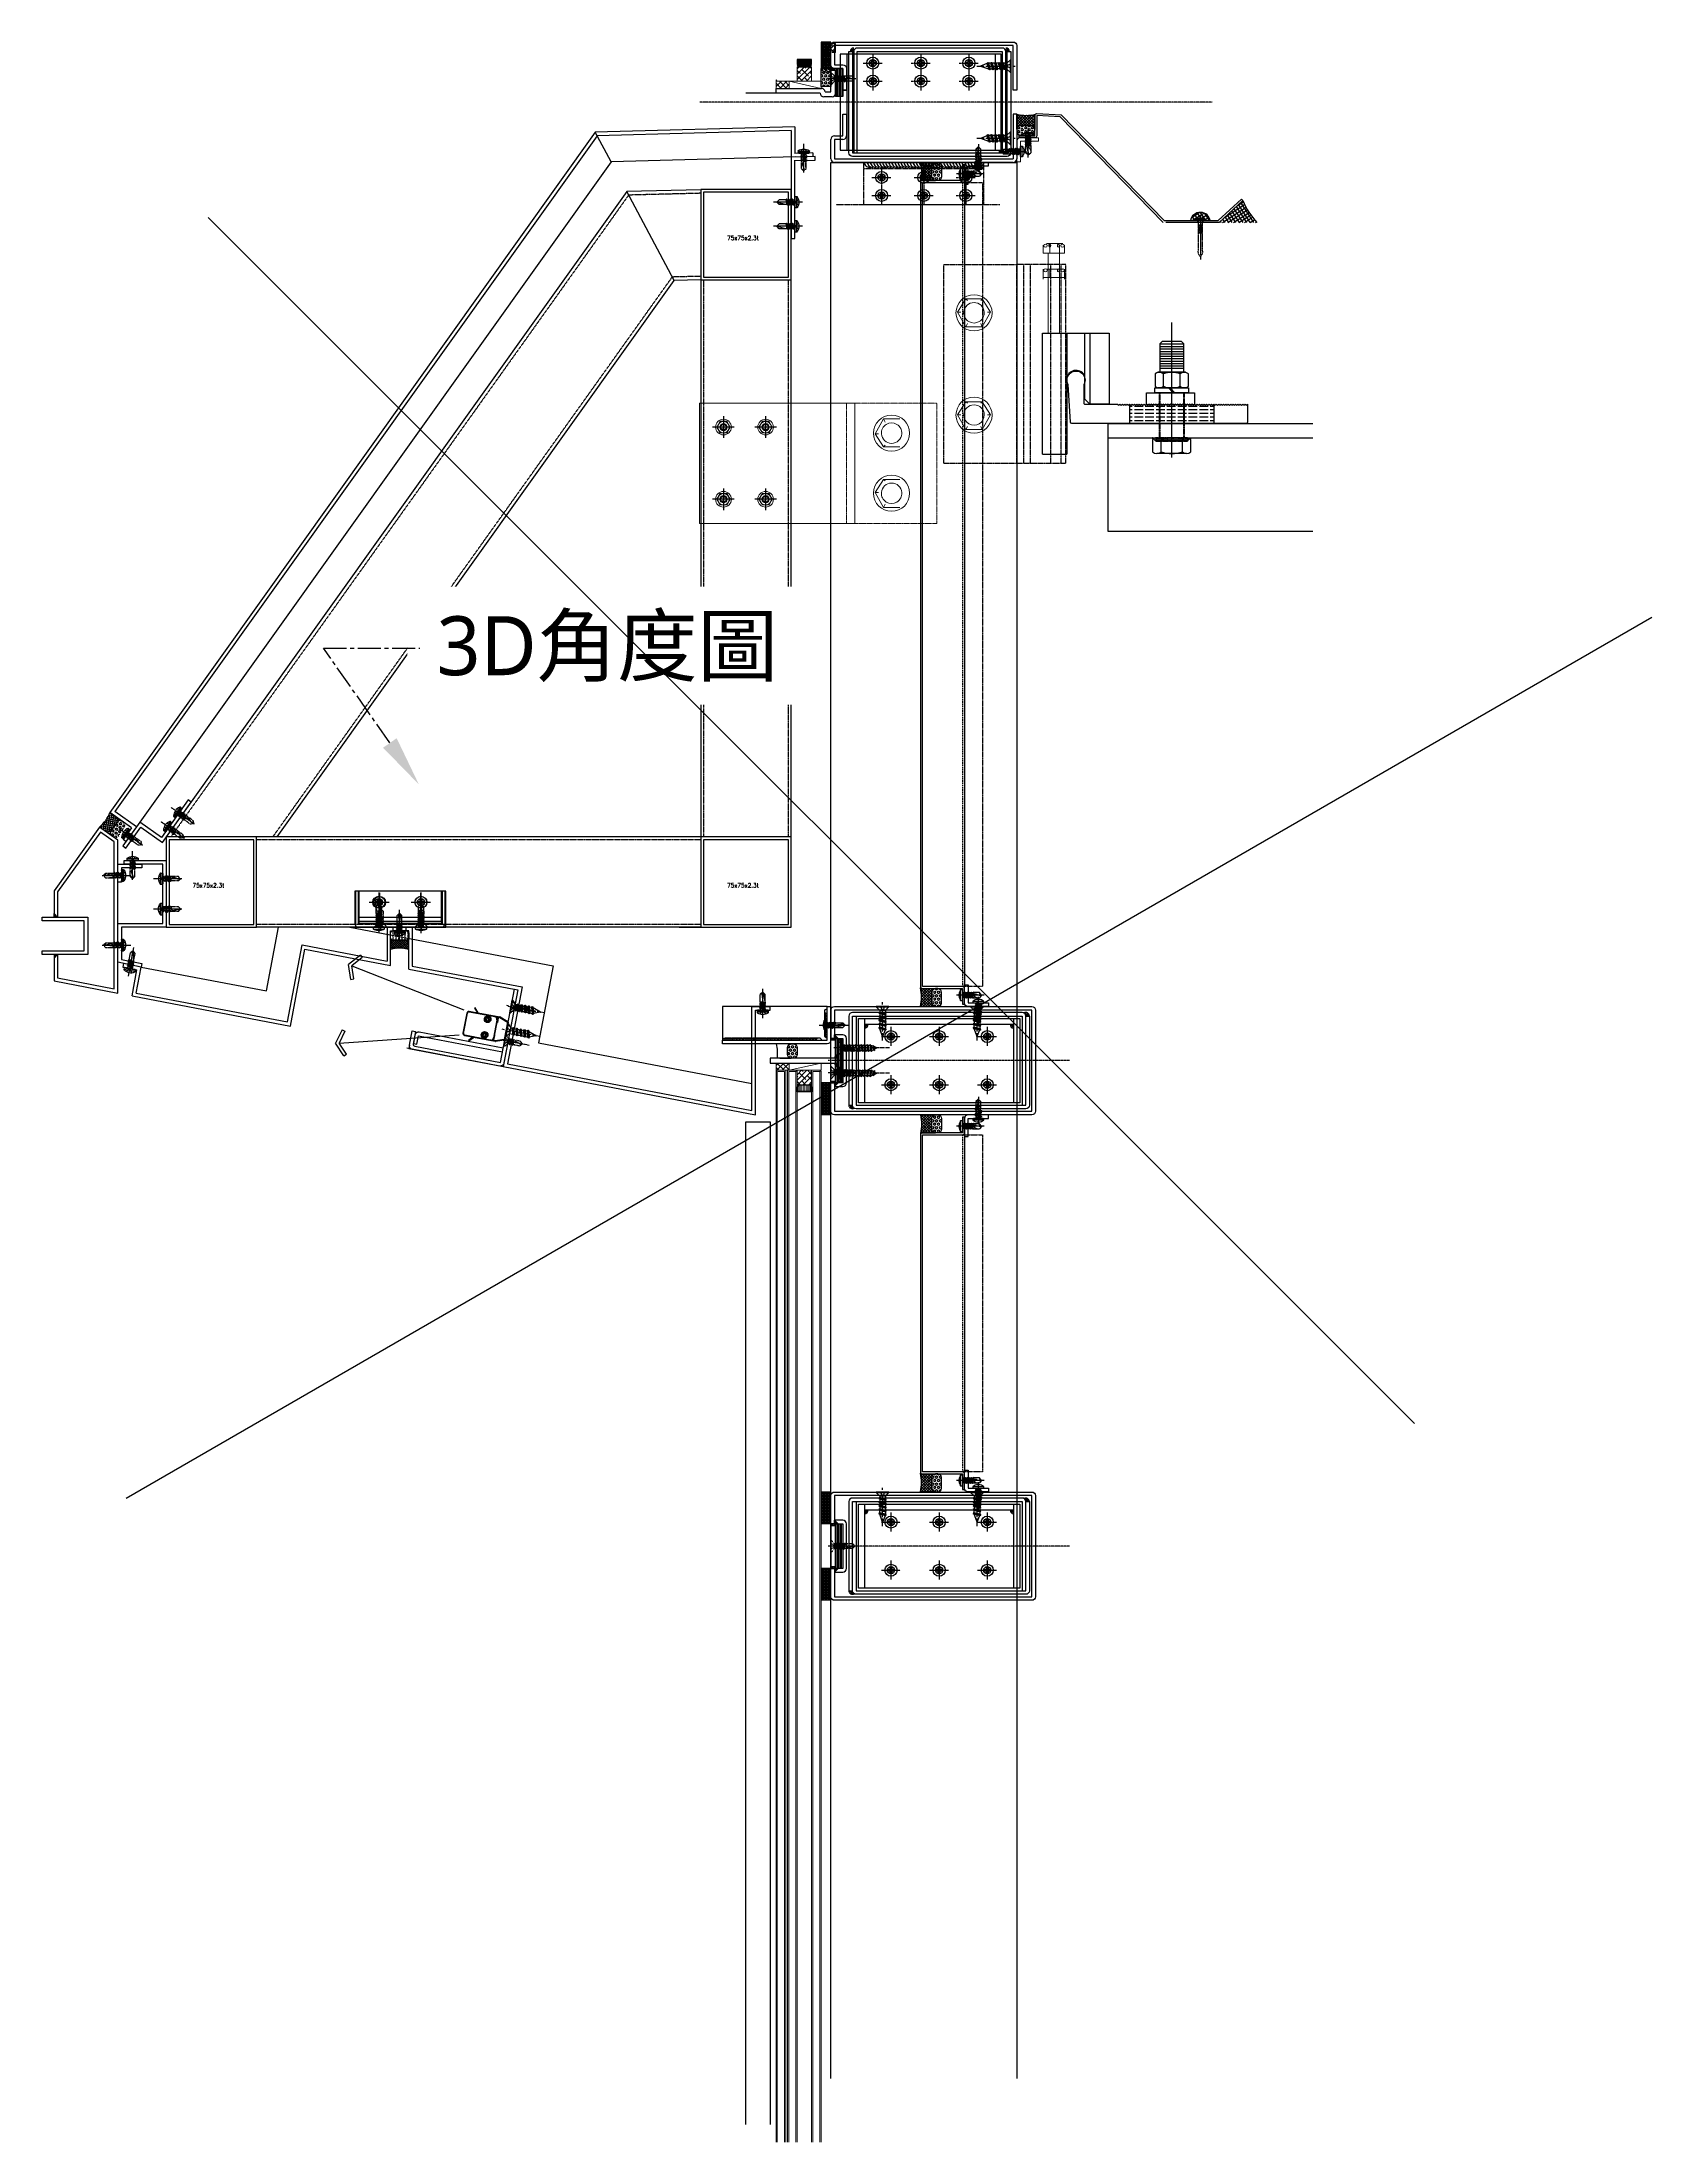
# Model space of a CAD drawing. Extents: x -3378 to 102197, y -3799 to 48702.
# Drawn here: x 78036 to 79374, y 16653 to 18398 of the extents above; entities that cross this region are included whole.
import ezdxf
from ezdxf import colors
from ezdxf.entities.mleader import LeaderData, LeaderLine
from ezdxf.math import Vec2, Vec3

# ---------------------------------------------------------------- set-up
doc = ezdxf.new("R2010")
doc.units = 0
for name, pattern in [('CEN1', [9, 6, -1, 1, -1]), ('CENTER', [2, 1.25, -0.25, 0.25, -0.25]), ('CENTER2', [28.575, 19.05, -3.175, 3.175, -3.175]), ('HIDDEN', [0.375, 0.25, -0.125])]:
    doc.linetypes.add(name, pattern=pattern)
for name, color, linetype in [('1', 7, 'Continuous'), ('24WELD', 55, 'Continuous'), ('3', 3, 'Continuous'), ('4', 4, 'Continuous'), ('ARR', 6, 'Continuous'), ('BCM CL', 14, 'CENTER'), ('BCM-BKP', 6, 'Continuous'), ('BCM-DIM', 54, 'Continuous'), ('BCM-draft', 252, 'Continuous'), ('BCM-EXT', 2, 'Continuous'), ('BCM-Extu', 4, 'Continuous'), ('BCM-SIL', 8, 'Continuous'), ('BOLT', 3, 'Continuous'), ('CENTER', 4, 'CENTER'), ('CL', 14, 'CENTER'), ('ENT', 3, 'Continuous'), ('GM_SECT_15', 15, 'Continuous'), ('HIDDEN', 9, 'HIDDEN'), ('LAYER3', 165, 'Continuous'), ('MARK', 4, 'Continuous'), ('REFL', 8, 'Continuous'), ('不鏽鋼板S.S.PANEL', 30, 'Continuous'), ('填縫物 SEALANT', 1, 'Continuous'), ('泡棉', 8, 'Continuous'), ('矽利康', 9, 'Continuous'), ('螺絲 固定五金 FASTENERS', 124, 'Continuous'), ('螺絲、螺栓', 4, 'Continuous'), ('視覺模型鋁擠型暫替', 4, 'Continuous'), ('視覺模型鋁擠型暫替材質文字', 1, 'Continuous'), ('金屬面材 METAL PANEL', 2, 'Continuous'), ('镀锌钢板', 3, 'Continuous'), ('隔熱材 INSULATION', 9, 'HIDDEN')]:
    doc.layers.add(name, color=color, linetype=linetype)
for name, color, linetype, lineweight in [('12', 3, 'Continuous', 9), ('BCM-ALP', 7, 'Continuous', 0), ('BCM-GK', 252, 'Continuous', 5), ('BCM-GLA', 4, 'Continuous', 5), ('BCM-STL', 1, 'Continuous', 5)]:
    doc.layers.add(name, color=color, linetype=linetype, lineweight=lineweight)
doc.layers.add('不顯示', color=254, linetype='Continuous', plot=False)
doc.styles.add('DIM', font='simplex.shx', dxfattribs={"bigfont": 'chineset.shx'})
doc.styles.add('MSCHESE', font='')
doc.styles.get('MSCHESE').set_extended_font_data('Microsoft JhengHei')
pattern_1 = [(45, (-80779.971, -992207.95374), (-0.44194173824, 0.44194173824), [])]
pattern_2 = [(45, (-80931.47096, -992287.45455), (-0.44194173824, 0.44194173824), [])]
pattern_3 = [(45, (-4141.5022, 978.2385), (-1.122532, 1.122532), []), (135, (-4141.5022, 978.2385), (-1.122532, -1.122532), [])]
pattern_4 = [(0, (-4141.5022, 978.2385), (0, 1.6497784), [0.9525, -1.905]), (120, (-4141.5022, 978.2385), (-1.42875, -0.8248892), [0.9525, -1.905]), (60, (-4140.5497, 978.2385), (-1.42875, 0.8248892), [0.9525, -1.905])]
pattern_5 = [(123.0385069, (616858.3913, 76463.925), (-2.095760854, -1.363006398), []), (213.0385069, (616858.3913, 76463.925), (1.363006398, -2.095760854), [])]

# ---------------------------------------------------------------- blocks, each defined once
blk = doc.blocks.new('雨遮外緣鋁擠型04')
at = {"layer": '視覺模型鋁擠型暫替', "linetype": 'Continuous'}
h = blk.add_hatch(dxfattribs=at)
h.set_pattern_fill('ANSI31', color=1, scale=5)
h.set_pattern_definition(pattern_1)
h.paths.add_polyline_path([(0, 53), (3, 53), (0, 56)])
h = blk.add_hatch(dxfattribs=at)
h.set_pattern_fill('ANSI31', color=1, scale=5)
h.set_pattern_definition(pattern_1)
h.paths.add_polyline_path([(0, 19), (3, 22), (0, 22)])
for p, q in [((37.8, 127.9), (0, 75)), ((38.5, 123.7), (3, 74)), ((53, 117), (37.8, 127.9)), ((50, 115.5), (38.5, 123.7)), ((50, -6.5), (50, 115.5)), ((53, -10.1), (53, 117)), ((0, 75), (0, 56)), ((3, 74), (3, 53)), ((0, 56), (0, 56)), ((0, 56), (0, 56)), ((3, 53), (0, 56)), ((0, 19), (3, 22)), ((0, 19), (0, 19)), ((0, 19), (0, 19)), ((0, 19), (0, 0)), ((3, 22), (3, 2.5)), ((0, 0), (53, -10.1)), ((3, 2.5), (50, -6.5))]:
    blk.add_line(p, q, dxfattribs=at)
blk.add_lwpolyline([(-10, 53), (28, 53), (28, 22), (-10, 22), (-10, 25), (25, 25), (25, 50), (-10, 50)], close=True, dxfattribs=at)
at = {"layer": '視覺模型鋁擠型暫替', "color": 1, "linetype": 'Continuous'}
for points in [[(3, 53), (0, 53), (0, 56), (3, 53)], [(3, 22), (0, 22), (0, 19), (3, 22)]]:
    blk.add_lwpolyline(points, dxfattribs=at)
blk = doc.blocks.new('A$C19CB1797')
at = {"layer": 'BCM-SIL'}
for p, q in [((3.5, 19.4, 0), (13, 19.4, 0)), ((3.5, 18.2, 0), (13, 18.2, 0)), ((8.3, 24.3, 0), (8.3, 0, 0)), ((6.5, 17.1, 0), (5.9, 16.7, 0)), ((5.9, 16.7, 0), (10.7, 15.9, 0)), ((5.9, 16.7, 0), (5.9, 16.5, 0)), ((5.9, 16.5, 0), (10.7, 15.7, 0)), ((5.9, 16.5, 0), (6.5, 16.2, 0)), ((6.5, 15.5, 0), (5.9, 15.1, 0)), ((5.9, 15.1, 0), (10.7, 14.3, 0)), ((5.9, 15.1, 0), (5.9, 14.9, 0)), ((5.9, 14.9, 0), (10.7, 14.1, 0)), ((5.9, 14.9, 0), (6.5, 14.6, 0)), ((6.5, 13.9, 0), (5.9, 13.5, 0)), ((5.9, 13.5, 0), (10.7, 12.7, 0)), ((5.9, 13.5, 0), (5.9, 13.3, 0)), ((5.9, 13.3, 0), (10.7, 12.5, 0)), ((5.9, 13.3, 0), (6.5, 13, 0)), ((6.5, 12.3, 0), (5.9, 11.9, 0)), ((5.9, 11.9, 0), (10.7, 11.1, 0)), ((5.9, 11.9, 0), (5.9, 11.7, 0)), ((5.9, 11.7, 0), (10.7, 11, 0)), ((5.9, 11.7, 0), (6.3, 11.5, 0)), ((8.3, 2.7, 0), (6.3, 11.5, 0)), ((6.3, 11.5, 0), (6.3, 4.7, 0)), ((6.3, 11.5, 0), (10.3, 10.7, 0)), ((6.3, 4.7, 0), (8.3, 2.7, 0)), ((6.5, 17.1, 0), (10.1, 16.3, 0)), ((6.5, 16.2, 0), (10.1, 15.4, 0)), ((6.5, 16.2, 0), (6.5, 15.5, 0)), ((6.5, 15.5, 0), (10.1, 14.7, 0)), ((6.5, 14.6, 0), (10.1, 13.8, 0)), ((6.5, 14.6, 0), (6.5, 13.9, 0)), ((6.5, 13.9, 0), (10.1, 13.1, 0)), ((6.5, 13, 0), (10.1, 12.2, 0)), ((6.5, 13, 0), (6.5, 12.3, 0)), ((6.5, 12.3, 0), (10.1, 11.5, 0)), ((9, 4.2, 0), (8.3, 11.1, 0)), ((8.3, 2.7, 0), (10.3, 4.7, 0)), ((8.3, 2.7, 0), (9, 4.2, 0)), ((10.1, 17.1, 0), (10.1, 16.3, 0)), ((10.1, 17.1, 0), (10.1, 16.3, 0)), ((10.1, 16.3, 0), (10.7, 15.9, 0)), ((10.7, 15.7, 0), (10.1, 15.4, 0)), ((10.1, 15.4, 0), (10.1, 14.7, 0)), ((10.1, 14.7, 0), (10.7, 14.3, 0)), ((10.7, 14.1, 0), (10.1, 13.8, 0)), ((10.1, 13.8, 0), (10.1, 13.1, 0)), ((10.1, 13.1, 0), (10.7, 12.7, 0)), ((10.7, 12.5, 0), (10.1, 12.2, 0)), ((10.1, 12.2, 0), (10.1, 11.5, 0)), ((10.1, 11.5, 0), (10.7, 11.1, 0)), ((10.7, 11, 0), (10.3, 10.7, 0)), ((10.3, 10.7, 0), (10.3, 4.7, 0)), ((10.7, 15.9, 0), (10.7, 15.7, 0)), ((10.7, 14.3, 0), (10.7, 14.1, 0)), ((10.7, 12.7, 0), (10.7, 12.5, 0)), ((10.7, 11.1, 0), (10.7, 11, 0))]:
    blk.add_line(p, q, dxfattribs=at)
at = {"layer": 'BCM-SIL', "elevation": 0}
blk.add_lwpolyline([(12.8, 19.8, 0.297439), (3.8, 19.8, 0.253368), (3.5, 19.4), (3.5, 18.2, 0.414214), (4, 17.7), (12.5, 17.7, 0.414214), (13, 18.2), (13, 19.4, 0.253368)], format="xyb", close=True, dxfattribs=at)
at = {"layer": 'BCM-SIL', "ltscale": 0.1, "elevation": 0}
blk.add_lwpolyline([(5.8, 20.8), (7.8, 18.6, 0.205918), (8.3, 18.4, 0.205918), (8.8, 18.6), (10.8, 20.8)], format="xyb", dxfattribs=at)
at = {"layer": 'BCM-SIL'}
for centre, start, end in [((5.9, 17.1, 0), 0, 90), ((10.7, 17.1, 0), 90, 180)]:
    blk.add_arc(centre, 0.6, start, end, dxfattribs=at)
blk = doc.blocks.new('*U141')
for p, q in [((-4.8, 0.5), (-4.8, 1.7)), ((4.2, 0), (-4.3, 0)), ((4.7, 1.7), (4.7, 0.5))]:
    blk.add_line(p, q)
for centre, radius, start, end in [((-4.3, 1.7), 0.5, 123.1291, 180), ((-4.3, 0.5), 0.5, 180, 270), ((0, -4.8), 8.28, 56.8709, 123.1291), ((4.2, 0.5), 0.5, 270, 360), ((4.2, 1.7), 0.5, 360, 56.8709)]:
    blk.add_arc(centre, radius, start, end)
at = {"layer": 'CL'}
blk.add_line((0, -16), (0, 8), dxfattribs=at)
at = {"layer": 'HIDDEN'}
for p, q in [((-0.5, 1), (-2.5, 3.1)), ((2.5, 3.1), (0.5, 1)), ((-1.8, -1.3), (-2.4, -1.7)), ((-2.4, -1.7), (-2.4, -1.9)), ((-2.4, -1.9), (-1.8, -2.2)), ((-1.8, -2.9), (-2.4, -3.2)), ((-2.4, -3.2), (-2.4, -3.4)), ((-2.4, -3.4), (-1.8, -3.8)), ((-1.8, -4.5), (-2.4, -4.8)), ((-2.4, -4.8), (-2.4, -5)), ((-2.4, -5), (-1.8, -5.4)), ((-1.8, -6.1), (-2.4, -6.4)), ((-2.4, -6.4), (-2.4, -6.6)), ((-2.4, -6.6), (-1.8, -6.9)), ((-1.9, -13.1), (-1.9, -6.9)), ((-1.9, -13.1), (-1.8, -7.4)), ((0, -15), (-1.9, -13.1)), ((1.8, -0.9), (-1.8, -0.9)), ((1.8, -1.4), (-1.8, -2.2)), ((1.8, -2.1), (-1.8, -2.9)), ((-1.8, -2.9), (-1.8, -2.2)), ((1.8, -3), (-1.8, -3.8)), ((1.8, -3.7), (-1.8, -4.5)), ((-1.8, -4.5), (-1.8, -3.8)), ((1.8, -4.6), (-1.8, -5.4)), ((1.8, -5.3), (-1.8, -6.1)), ((-1.8, -6.1), (-1.8, -5.4)), ((1.8, -6.2), (-1.8, -6.9)), ((1.9, -13.1), (0, -15)), ((1.8, -2.1), (2.4, -2.4)), ((2.4, -2.6), (1.8, -3)), ((1.8, -3.7), (1.8, -3)), ((1.8, -3.7), (2.4, -4)), ((2.4, -4.2), (1.8, -4.6)), ((1.8, -5.3), (1.8, -4.6)), ((1.8, -5.3), (2.4, -5.6)), ((2.4, -5.8), (1.8, -6.2)), ((1.9, -13.1), (1.9, -6.1)), ((2.4, -2.4), (2.4, -2.6)), ((2.4, -4), (2.4, -4.2)), ((2.4, -5.6), (2.4, -5.8))]:
    blk.add_line(p, q, dxfattribs=at)
for points in [[(-1.8, -1.3), (-1.8, -0.9)], [(-1.8, -7.4), (-1.6, -7.3), (-1.3, -7.1), (-1.1, -7), (-0.9, -7), (-0.7, -7), (-0.5, -7), (-0.3, -7), (-0.2, -7.1), (-0.1, -7.1), (0.1, -7.2), (0.2, -7.2), (0.3, -7.3), (0.4, -7.3), (0.5, -7.4), (0.5, -7.5), (0.6, -7.5), (0.7, -7.6), (0.7, -7.7), (0.8, -7.8), (0.8, -7.9), (0.9, -7.9), (0.9, -8), (0.9, -8.1), (1, -8.2), (1, -8.3), (1.1, -8.4), (1.1, -8.5), (1.1, -8.6), (1.1, -8.8), (1.1, -8.9), (1.1, -9), (1.1, -9.2), (1.1, -9.3), (1.1, -9.5), (1, -9.6), (1, -9.8), (0.9, -10), (0.9, -10.2), (0.8, -10.3), (0.7, -10.5), (0.6, -10.7), (0.6, -10.9), (0.5, -11.1), (0.4, -11.3), (0.3, -11.5), (0.2, -11.7), (0.2, -11.9), (0.1, -12.1), (0, -12.4), (-0.1, -12.6), (-0.1, -12.9), (-0.1, -13.3), (-0.1, -13.9), (-0.1, -14.5), (0, -15)], [(1.9, -13.1), (1.8, -13.1), (1.3, -13.3), (1, -13.5), (0.7, -13.7), (0.5, -13.9), (0.3, -14.1), (0.1, -14.5), (0, -15)], [(1.8, -2.1), (1.8, -0.9)]]:
    blk.add_lwpolyline(points, dxfattribs=at)
for centre, radius, start, end in [((-3, -1.2), 1.21, 15.9838, 91.9974), ((0, 1.4), 0.66, 223.4575, 270), ((0, 1.4), 0.66, 270, 316.5425), ((3, -1.2), 1.21, 88.0026, 164.0162)]:
    blk.add_arc(centre, radius, start, end, dxfattribs=at)
at = {"layer": 'REFL'}
for p, q in [((4.7, 1.7), (-4.8, 1.7)), ((4.7, 0.5), (-4.8, 0.5))]:
    blk.add_line(p, q, dxfattribs=at)
blk = doc.blocks.new('75x75x2.3t')
at = {"layer": 'GM_SECT_15'}
for points in [[(0, -75), (75, -75), (75, 0), (0, 0)], [(2.3, -72.7), (72.7, -72.7), (72.7, -2.3), (2.3, -2.3)]]:
    blk.add_lwpolyline(points, close=True, dxfattribs=at)
at = {"layer": '不顯示', "linetype": 'Continuous', "insert": (21.8, -38.5), "char_height": 3.5, "attachment_point": 1, "style": 'DIM'}
blk.add_mtext_dynamic_manual_height_columns('75x75x2.3t', width=3.486, gutter_width=17.5, heights=[0], dxfattribs=at)
blk = doc.blocks.new('*U147')
blk.add_lwpolyline([(1.2, 0.7), (2.4, 0.7, -0.398336), (2.9, 0.2, -0.027263), (2.9, -0.2, -0.398336), (2.4, -0.7), (1.2, -0.7, 0.414214), (0.7, -1.2), (0.7, -2.4, -0.398336), (0.2, -2.9, -0.027263), (-0.2, -2.9, -0.398336), (-0.7, -2.4), (-0.7, -1.2, 0.414214), (-1.2, -0.7), (-2.4, -0.7, -0.398336), (-2.9, -0.2, -0.027263), (-2.9, 0.2, -0.398336), (-2.4, 0.7), (-1.2, 0.7, 0.414214), (-0.7, 1.2), (-0.7, 2.4, -0.398336), (-0.2, 2.9, -0.027263), (0.2, 2.9, -0.398336), (0.7, 2.4), (0.7, 1.2, 0.414214)], format="xyb", close=True)
blk.add_circle((0, 0), 4.84)
at = {"layer": 'CL'}
for p, q in [((-7.8, 0), (7.8, 0)), ((0, 7.8), (0, -7.8))]:
    blk.add_line(p, q, dxfattribs=at)
blk = doc.blocks.new('*U742')
blk.add_lwpolyline([(5, -0.3), (5, 0), (-5, 0), (-5, -0.3)])
at = {"layer": 'CL'}
blk.add_line((0, -20.9), (0, 2.2), dxfattribs=at)
at = {"layer": 'HIDDEN'}
for p, q in [((-5, -0.3), (-2.5, -2.8)), ((5, -0.3), (-5, -0.3)), ((2.5, -2.8), (-2.5, -2.8)), ((-1.9, -4.1), (-2.5, -4.4)), ((-2.5, -4.4), (-2.5, -4.6)), ((-2.5, -4.6), (-1.9, -4.9)), ((-1.9, -5.5), (-2.5, -5.9)), ((-2.5, -5.9), (-2.5, -6)), ((-2.5, -6), (-1.9, -6.3)), ((-1.9, -7), (-2.5, -7.3)), ((-2.5, -7.3), (-2.5, -7.5)), ((-2.5, -7.5), (-2, -7.7)), ((2, -7), (-2, -7.7)), ((-2, -13.3), (-2, -7.7)), ((-2, -13.3), (-1.9, -8.4)), ((0, -15), (-2, -13.3)), ((1.9, -3.4), (-1.9, -4.1)), ((-1.9, -4.1), (-1.9, -3.5)), ((1.9, -4.2), (-1.9, -4.9)), ((1.9, -4.8), (-1.9, -5.5)), ((-1.9, -5.5), (-1.9, -4.9)), ((1.9, -5.6), (-1.9, -6.3)), ((-1.9, -7), (-1.9, -6.3)), ((1.9, -6.3), (-1.9, -7)), ((2, -13.3), (0, -15)), ((1.9, -3.4), (2.5, -3.7)), ((2.5, -3.9), (1.9, -4.2)), ((1.9, -4.8), (1.9, -4.2)), ((1.9, -4.8), (2.5, -5.1)), ((2.5, -5.3), (1.9, -5.6)), ((1.9, -6.3), (2.5, -6.6)), ((2.5, -6.7), (2, -7)), ((2, -13.3), (2, -7)), ((5, -0.3), (2.5, -2.8)), ((2.5, -3.7), (2.5, -3.9)), ((2.5, -6.6), (2.5, -6.7))]:
    blk.add_line(p, q, dxfattribs=at)
for points in [[(-2.5, 0), (-1, -2.2, 0.216006), (0, -2.8)], [(2.5, 0), (1, -2.2, -0.216006), (0, -2.8)]]:
    blk.add_lwpolyline(points, format="xyb", dxfattribs=at)
for points in [[(-1.9, -8.4), (-1.7, -8.2), (-1.4, -8), (-1.2, -7.9), (-1, -7.8), (-0.8, -7.8), (-0.6, -7.8), (-0.5, -7.8), (-0.3, -7.8), (-0.2, -7.8), (-0.1, -7.9), (0.1, -7.9), (0.2, -8), (0.3, -8), (0.3, -8.1), (0.4, -8.1), (0.5, -8.2), (0.6, -8.3), (0.6, -8.3), (0.7, -8.4), (0.7, -8.5), (0.7, -8.6), (0.8, -8.6), (0.8, -8.7), (0.9, -8.8), (0.9, -8.9), (0.9, -9), (1, -9.1), (1, -9.2), (1, -9.3), (1, -9.4), (1, -9.5), (1, -9.6), (1, -9.7), (1, -9.9), (1, -10), (0.9, -10.2), (0.9, -10.3), (0.8, -10.5), (0.8, -10.6), (0.7, -10.8), (0.6, -11), (0.6, -11.1), (0.5, -11.3), (0.4, -11.5), (0.4, -11.7), (0.3, -11.9), (0.2, -12), (0.1, -12.2), (0.1, -12.4), (0, -12.6), (0, -12.9), (-0.1, -13.1), (-0.1, -13.5), (-0.1, -14), (-0.1, -14.5), (0, -15)], [(2, -13.3), (1.7, -13.3), (1.2, -13.5), (0.9, -13.7), (0.6, -13.8), (0.4, -14), (0.3, -14.2), (0.1, -14.5), (0, -15)], [(1.9, -6.3), (1.9, -5.6)]]:
    blk.add_lwpolyline(points, dxfattribs=at)
for centre, radius, start, end in [((-2.6, -3.5), 0.699, 357.9568, 80.164), ((2.6, -3.5), 0.689, 98.9003, 173.2586)]:
    blk.add_arc(centre, radius, start, end, dxfattribs=at)
blk = doc.blocks.new('*U743')
blk.add_lwpolyline([(5, -0.3), (5, 0), (-5, 0), (-5, -0.3)])
at = {"layer": 'CL'}
blk.add_line((0, -20.9), (0, 2.2), dxfattribs=at)
at = {"layer": 'HIDDEN'}
for p, q in [((-5, -0.3), (-2.5, -2.8)), ((5, -0.3), (-5, -0.3)), ((2.5, -2.8), (-2.5, -2.8)), ((-1.9, -4.1), (-2.5, -4.4)), ((-2.5, -4.4), (-2.5, -4.6)), ((-2.5, -4.6), (-1.9, -4.9)), ((-1.9, -5.5), (-2.5, -5.9)), ((-2.5, -5.9), (-2.5, -6)), ((-2.5, -6), (-1.9, -6.3)), ((-1.9, -7), (-2.5, -7.3)), ((-2.5, -7.3), (-2.5, -7.5)), ((-2.5, -7.5), (-2, -7.7)), ((2, -7), (-2, -7.7)), ((-2, -13.3), (-2, -7.7)), ((-2, -13.3), (-1.9, -8.4)), ((0, -15), (-2, -13.3)), ((1.9, -3.4), (-1.9, -4.1)), ((-1.9, -4.1), (-1.9, -3.5)), ((1.9, -4.2), (-1.9, -4.9)), ((1.9, -4.8), (-1.9, -5.5)), ((-1.9, -5.5), (-1.9, -4.9)), ((1.9, -5.6), (-1.9, -6.3)), ((-1.9, -7), (-1.9, -6.3)), ((1.9, -6.3), (-1.9, -7)), ((2, -13.3), (0, -15)), ((1.9, -3.4), (2.5, -3.7)), ((2.5, -3.9), (1.9, -4.2)), ((1.9, -4.8), (1.9, -4.2)), ((1.9, -4.8), (2.5, -5.1)), ((2.5, -5.3), (1.9, -5.6)), ((1.9, -6.3), (2.5, -6.6)), ((2.5, -6.7), (2, -7)), ((2, -13.3), (2, -7)), ((5, -0.3), (2.5, -2.8)), ((2.5, -3.7), (2.5, -3.9)), ((2.5, -6.6), (2.5, -6.7))]:
    blk.add_line(p, q, dxfattribs=at)
for points in [[(-2.5, 0), (-1, -2.2, 0.216006), (0, -2.8)], [(2.5, 0), (1, -2.2, -0.216006), (0, -2.8)]]:
    blk.add_lwpolyline(points, format="xyb", dxfattribs=at)
for points in [[(-1.9, -8.4), (-1.7, -8.2), (-1.4, -8), (-1.2, -7.9), (-1, -7.8), (-0.8, -7.8), (-0.6, -7.8), (-0.5, -7.8), (-0.3, -7.8), (-0.2, -7.8), (-0.1, -7.9), (0.1, -7.9), (0.2, -8), (0.3, -8), (0.3, -8.1), (0.4, -8.1), (0.5, -8.2), (0.6, -8.3), (0.6, -8.3), (0.7, -8.4), (0.7, -8.5), (0.7, -8.6), (0.8, -8.6), (0.8, -8.7), (0.9, -8.8), (0.9, -8.9), (0.9, -9), (1, -9.1), (1, -9.2), (1, -9.3), (1, -9.4), (1, -9.5), (1, -9.6), (1, -9.7), (1, -9.9), (1, -10), (0.9, -10.2), (0.9, -10.3), (0.8, -10.5), (0.8, -10.6), (0.7, -10.8), (0.6, -11), (0.6, -11.1), (0.5, -11.3), (0.4, -11.5), (0.4, -11.7), (0.3, -11.9), (0.2, -12), (0.1, -12.2), (0.1, -12.4), (0, -12.6), (0, -12.9), (-0.1, -13.1), (-0.1, -13.5), (-0.1, -14), (-0.1, -14.5), (0, -15)], [(2, -13.3), (1.7, -13.3), (1.2, -13.5), (0.9, -13.7), (0.6, -13.8), (0.4, -14), (0.3, -14.2), (0.1, -14.5), (0, -15)], [(1.9, -6.3), (1.9, -5.6)]]:
    blk.add_lwpolyline(points, dxfattribs=at)
for centre, radius, start, end in [((-2.6, -3.5), 0.699, 357.9568, 80.164), ((2.6, -3.5), 0.689, 98.9003, 173.2586)]:
    blk.add_arc(centre, radius, start, end, dxfattribs=at)
blk = doc.blocks.new('*U35')
blk.add_lwpolyline([(1.2, 0.7), (2.5, 0.7, -0.398336), (3, 0.2, -0.027263), (3, -0.2, -0.398336), (2.5, -0.7), (1.2, -0.7, 0.414214), (0.7, -1.2), (0.7, -2.5, -0.398336), (0.2, -3, -0.027263), (-0.2, -3, -0.398336), (-0.7, -2.5), (-0.7, -1.2, 0.414214), (-1.2, -0.7), (-2.5, -0.7, -0.398336), (-3, -0.2, -0.027263), (-3, 0.2, -0.398336), (-2.5, 0.7), (-1.2, 0.7, 0.414214), (-0.7, 1.2), (-0.7, 2.5, -0.398336), (-0.2, 3, -0.027263), (0.2, 3, -0.398336), (0.7, 2.5), (0.7, 1.2, 0.414214)], format="xyb", close=True)
blk.add_circle((0, 0), 5)
at = {"layer": 'CL'}
for p, q in [((-8, 0), (8, 0)), ((0, 8), (0, -8))]:
    blk.add_line(p, q, dxfattribs=at)
blk = doc.blocks.new('圓孔6mm')
at = {"layer": '視覺模型鋁擠型暫替', "color": 6, "linetype": 'Continuous'}
blk.add_circle((0, 0), 3, dxfattribs=at)
at = {"layer": 'BCM-draft'}
blk.add_blockref('*U35', (0, 0), dxfattribs=at)
blk = doc.blocks.new('A$C20AE7E0D')
at = {"layer": 'ARR', "color": 0, "linetype": 'CENTER', "ltscale": 0.87}
blk.add_line((21, 0), (-5.1, 0), dxfattribs=at)
at = {"layer": 'ARR', "color": 0, "linetype": 'ByBlock', "ltscale": 0.3}
for p, q in [((-1.6, -4.5), (-1.6, 4.5)), ((0.5, 2.2), (1.1, 1.9)), ((0.7, 2.1), (1.6, -2.5)), ((1.9, 1.9), (1.1, 1.9)), ((2.2, 2.5), (3.2, -2.5)), ((3.5, 1.9), (2.7, 1.9)), ((3.8, 2.5), (4.8, -2.5)), ((5.1, 1.9), (4.3, 1.9)), ((5.4, 2.5), (6.4, -2.5)), ((6.8, 1.9), (5.9, 1.9)), ((7.2, 2.5), (8.2, -2.5)), ((8.4, 1.9), (7.7, 1.9)), ((8.7, 2.5), (9.7, -2.5)), ((10.1, 1.9), (9.2, 1.9)), ((10.5, 2.5), (11.5, -2.5)), ((11.7, 1.9), (11, 1.9)), ((12.1, 2.5), (12.7, -0.6)), ((17.1, 2.1), (12.5, 2.1)), ((18.8, 0.1), (17.1, 2.1)), ((18.8, 0.1), (18.9, 0.1)), ((19, 0), (19, 0)), ((2.1, -1.9), (2.9, -1.9)), ((3.7, -1.9), (4.5, -1.9)), ((5.3, -1.9), (6.1, -1.9)), ((6.9, -1.9), (7.8, -1.9)), ((8.7, -1.9), (9.4, -1.9)), ((10.2, -1.9), (11.1, -1.9)), ((11.9, -2.1), (15.9, -2.1)), ((18.8, -0.1), (17.1, -2.1)), ((18.8, -0.1), (18.9, -0.1))]:
    blk.add_line(p, q, dxfattribs=at)
blk.add_lwpolyline([(-3, -0.5, 0.134476), (-1.6, -4.5), (-0.6, -4.5, 0.198912), (-0.4, -4.4), (-0.1, -4.1, 0.198912), (0, -3.9), (0, 3.9, 0.198912), (-0.1, 4.1), (-0.4, 4.4, 0.198912), (-0.6, 4.5), (-1.6, 4.5, 0.134562), (-3, 0.5), (-2.5, 0.5), (-2.5, -0.5), (-3, -0.5)], format="xyb", dxfattribs=at)
blk.add_lwpolyline([(1.1, 1.9), (2.1, -1.9), (1.8, -2.5), (1.6, -2.5), (1.3, -1.9), (0.3, 1.9), (0.5, 2.2)], dxfattribs=at)
for points in [[(3.2, -2.5), (2.9, -1.9), (1.9, 1.9), (2.2, 2.5), (2.4, 2.5), (2.7, 1.9), (3.7, -1.9), (3.4, -2.5)], [(4.8, -2.5), (4.5, -1.9), (3.5, 1.9), (3.8, 2.5), (4, 2.5), (4.3, 1.9), (5.3, -1.9), (5, -2.5)], [(6.4, -2.5), (6.1, -1.9), (5.1, 1.9), (5.4, 2.5), (5.6, 2.5), (5.9, 1.9), (6.9, -1.9), (6.6, -2.5)], [(8.2, -2.5), (7.8, -1.9), (6.8, 1.9), (7.2, 2.5), (7.3, 2.5), (7.7, 1.9), (8.7, -1.9), (8.3, -2.5)], [(9.7, -2.5), (9.4, -1.9), (8.4, 1.9), (8.7, 2.5), (8.9, 2.5), (9.2, 1.9), (10.2, -1.9), (9.9, -2.5)], [(11.5, -2.5), (11.1, -1.9), (10.1, 1.9), (10.5, 2.5), (10.6, 2.5), (11, 1.9), (12, -1.9), (11.6, -2.5)], [(12.1, 2.5), (11.7, 1.9), (12.7, -0.6), (12.5, 2.1), (12.2, 2.5)]]:
    blk.add_lwpolyline(points, close=True, dxfattribs=at)
for centre, radius, start, end in [((0.7, 3.1), 0.874, 220.3388, 257.7802), ((13.9, -0.3), 1.2, 56.152, 236.152), ((17.9, 6.9), 7.01, 241.6458, 278.008), ((18.9, 1.7), 1.82, 168.8617, 267.6865), ((18.9, 0), 0.05, 0, 90), ((1.2, -3.3), 1.44, 84.7312, 144.22), ((16.5, 4.9), 7.01, 241.6458, 274.9541), ((18.9, 0), 0.05, 270, 0)]:
    blk.add_arc(centre, radius, start, end, dxfattribs=at)
blk = doc.blocks.new('*U77')
at = {"color": 0, "linetype": 'ByBlock'}
blk.add_blockref('A$C20AE7E0D', (0, 0), dxfattribs=at)
blk = doc.blocks.new('4t托架')
at = {"layer": '視覺模型鋁擠型暫替', "color": 6, "linetype": 'Continuous'}
blk.add_line((-0.7, -22), (-69.7, -22), dxfattribs=at)
at = {"layer": '視覺模型鋁擠型暫替', "color": 6, "linetype": 'Continuous', "elevation": 0}
blk.add_lwpolyline([(-69.7, -25), (-0.7, -25), (-0.7, 0), (-69.7, 0)], close=True, dxfattribs=at)
at = {"layer": '金屬面材 METAL PANEL', "linetype": 'Continuous', "elevation": 0}
blk.add_lwpolyline([(-69.7, 0), (-72.7, 0), (-72.7, -27, 0.414214), (-69.7, -30), (-0.7, -30, 0.414214), (2.3, -27), (2.3, 0), (-0.7, 0), (-0.7, -27), (-69.7, -27)], format="xyb", close=True, dxfattribs=at)
at = {"layer": '螺絲 固定五金 FASTENERS', "xscale": -1, "rotation": 270}
for p in [(-52.7, -30), (-17.7, -30)]:
    blk.add_blockref('*U77', p, dxfattribs=at)
at = {"layer": '視覺模型鋁擠型暫替', "linetype": 'Continuous'}
for p in [(-52.7, -9.3), (-17.7, -9.3)]:
    blk.add_blockref('圓孔6mm', p, dxfattribs=at)
blk = doc.blocks.new('*U744')
blk.add_lwpolyline([(5, -0.3), (5, 0), (-5, 0), (-5, -0.3)])
at = {"layer": 'CL'}
blk.add_line((0, -20.9), (0, 2.2), dxfattribs=at)
at = {"layer": 'HIDDEN'}
for p, q in [((-5, -0.3), (-2.5, -2.8)), ((5, -0.3), (-5, -0.3)), ((2.5, -2.8), (-2.5, -2.8)), ((-1.9, -4.1), (-2.5, -4.4)), ((-2.5, -4.4), (-2.5, -4.6)), ((-2.5, -4.6), (-1.9, -4.9)), ((-1.9, -5.5), (-2.5, -5.9)), ((-2.5, -5.9), (-2.5, -6)), ((-2.5, -6), (-1.9, -6.3)), ((-1.9, -7), (-2.5, -7.3)), ((-2.5, -7.3), (-2.5, -7.5)), ((-2.5, -7.5), (-2, -7.7)), ((2, -7), (-2, -7.7)), ((-2, -13.3), (-2, -7.7)), ((-2, -13.3), (-1.9, -8.4)), ((0, -15), (-2, -13.3)), ((1.9, -3.4), (-1.9, -4.1)), ((-1.9, -4.1), (-1.9, -3.5)), ((1.9, -4.2), (-1.9, -4.9)), ((1.9, -4.8), (-1.9, -5.5)), ((-1.9, -5.5), (-1.9, -4.9)), ((1.9, -5.6), (-1.9, -6.3)), ((-1.9, -7), (-1.9, -6.3)), ((1.9, -6.3), (-1.9, -7)), ((2, -13.3), (0, -15)), ((1.9, -3.4), (2.5, -3.7)), ((2.5, -3.9), (1.9, -4.2)), ((1.9, -4.8), (1.9, -4.2)), ((1.9, -4.8), (2.5, -5.1)), ((2.5, -5.3), (1.9, -5.6)), ((1.9, -6.3), (2.5, -6.6)), ((2.5, -6.7), (2, -7)), ((2, -13.3), (2, -7)), ((5, -0.3), (2.5, -2.8)), ((2.5, -3.7), (2.5, -3.9)), ((2.5, -6.6), (2.5, -6.7))]:
    blk.add_line(p, q, dxfattribs=at)
for points in [[(-2.5, 0), (-1, -2.2, 0.216006), (0, -2.8)], [(2.5, 0), (1, -2.2, -0.216006), (0, -2.8)]]:
    blk.add_lwpolyline(points, format="xyb", dxfattribs=at)
for points in [[(-1.9, -8.4), (-1.7, -8.2), (-1.4, -8), (-1.2, -7.9), (-1, -7.8), (-0.8, -7.8), (-0.6, -7.8), (-0.5, -7.8), (-0.3, -7.8), (-0.2, -7.8), (-0.1, -7.9), (0.1, -7.9), (0.2, -8), (0.3, -8), (0.3, -8.1), (0.4, -8.1), (0.5, -8.2), (0.6, -8.3), (0.6, -8.3), (0.7, -8.4), (0.7, -8.5), (0.7, -8.6), (0.8, -8.6), (0.8, -8.7), (0.9, -8.8), (0.9, -8.9), (0.9, -9), (1, -9.1), (1, -9.2), (1, -9.3), (1, -9.4), (1, -9.5), (1, -9.6), (1, -9.7), (1, -9.9), (1, -10), (0.9, -10.2), (0.9, -10.3), (0.8, -10.5), (0.8, -10.6), (0.7, -10.8), (0.6, -11), (0.6, -11.1), (0.5, -11.3), (0.4, -11.5), (0.4, -11.7), (0.3, -11.9), (0.2, -12), (0.1, -12.2), (0.1, -12.4), (0, -12.6), (0, -12.9), (-0.1, -13.1), (-0.1, -13.5), (-0.1, -14), (-0.1, -14.5), (0, -15)], [(2, -13.3), (1.7, -13.3), (1.2, -13.5), (0.9, -13.7), (0.6, -13.8), (0.4, -14), (0.3, -14.2), (0.1, -14.5), (0, -15)], [(1.9, -6.3), (1.9, -5.6)]]:
    blk.add_lwpolyline(points, dxfattribs=at)
for centre, radius, start, end in [((-2.6, -3.5), 0.699, 357.9568, 80.164), ((2.6, -3.5), 0.689, 98.9003, 173.2586)]:
    blk.add_arc(centre, radius, start, end, dxfattribs=at)
blk = doc.blocks.new('*U746')
blk.add_lwpolyline([(5, -0.3), (5, 0), (-5, 0), (-5, -0.3)])
at = {"layer": 'CL'}
blk.add_line((0, -20.9), (0, 2.2), dxfattribs=at)
at = {"layer": 'HIDDEN'}
for p, q in [((-5, -0.3), (-2.5, -2.8)), ((5, -0.3), (-5, -0.3)), ((2.5, -2.8), (-2.5, -2.8)), ((-1.9, -4.1), (-2.5, -4.4)), ((-2.5, -4.4), (-2.5, -4.6)), ((-2.5, -4.6), (-1.9, -4.9)), ((-1.9, -5.5), (-2.5, -5.9)), ((-2.5, -5.9), (-2.5, -6)), ((-2.5, -6), (-1.9, -6.3)), ((-1.9, -7), (-2.5, -7.3)), ((-2.5, -7.3), (-2.5, -7.5)), ((-2.5, -7.5), (-2, -7.7)), ((2, -7), (-2, -7.7)), ((-2, -13.3), (-2, -7.7)), ((-2, -13.3), (-1.9, -8.4)), ((0, -15), (-2, -13.3)), ((1.9, -3.4), (-1.9, -4.1)), ((-1.9, -4.1), (-1.9, -3.5)), ((1.9, -4.2), (-1.9, -4.9)), ((1.9, -4.8), (-1.9, -5.5)), ((-1.9, -5.5), (-1.9, -4.9)), ((1.9, -5.6), (-1.9, -6.3)), ((-1.9, -7), (-1.9, -6.3)), ((1.9, -6.3), (-1.9, -7)), ((2, -13.3), (0, -15)), ((1.9, -3.4), (2.5, -3.7)), ((2.5, -3.9), (1.9, -4.2)), ((1.9, -4.8), (1.9, -4.2)), ((1.9, -4.8), (2.5, -5.1)), ((2.5, -5.3), (1.9, -5.6)), ((1.9, -6.3), (2.5, -6.6)), ((2.5, -6.7), (2, -7)), ((2, -13.3), (2, -7)), ((5, -0.3), (2.5, -2.8)), ((2.5, -3.7), (2.5, -3.9)), ((2.5, -6.6), (2.5, -6.7))]:
    blk.add_line(p, q, dxfattribs=at)
for points in [[(-2.5, 0), (-1, -2.2, 0.216006), (0, -2.8)], [(2.5, 0), (1, -2.2, -0.216006), (0, -2.8)]]:
    blk.add_lwpolyline(points, format="xyb", dxfattribs=at)
for points in [[(-1.9, -8.4), (-1.7, -8.2), (-1.4, -8), (-1.2, -7.9), (-1, -7.8), (-0.8, -7.8), (-0.6, -7.8), (-0.5, -7.8), (-0.3, -7.8), (-0.2, -7.8), (-0.1, -7.9), (0.1, -7.9), (0.2, -8), (0.3, -8), (0.3, -8.1), (0.4, -8.1), (0.5, -8.2), (0.6, -8.3), (0.6, -8.3), (0.7, -8.4), (0.7, -8.5), (0.7, -8.6), (0.8, -8.6), (0.8, -8.7), (0.9, -8.8), (0.9, -8.9), (0.9, -9), (1, -9.1), (1, -9.2), (1, -9.3), (1, -9.4), (1, -9.5), (1, -9.6), (1, -9.7), (1, -9.9), (1, -10), (0.9, -10.2), (0.9, -10.3), (0.8, -10.5), (0.8, -10.6), (0.7, -10.8), (0.6, -11), (0.6, -11.1), (0.5, -11.3), (0.4, -11.5), (0.4, -11.7), (0.3, -11.9), (0.2, -12), (0.1, -12.2), (0.1, -12.4), (0, -12.6), (0, -12.9), (-0.1, -13.1), (-0.1, -13.5), (-0.1, -14), (-0.1, -14.5), (0, -15)], [(2, -13.3), (1.7, -13.3), (1.2, -13.5), (0.9, -13.7), (0.6, -13.8), (0.4, -14), (0.3, -14.2), (0.1, -14.5), (0, -15)], [(1.9, -6.3), (1.9, -5.6)]]:
    blk.add_lwpolyline(points, dxfattribs=at)
for centre, radius, start, end in [((-2.6, -3.5), 0.699, 357.9568, 80.164), ((2.6, -3.5), 0.689, 98.9003, 173.2586)]:
    blk.add_arc(centre, radius, start, end, dxfattribs=at)
blk = doc.blocks.new('*u927')
at = {"layer": 'CENTER', "color": 0, "ltscale": 5}
blk.add_line((28.3, 0), (-3.6, 0), dxfattribs=at)
at = {"layer": '螺絲、螺栓', "color": 0, "linetype": 'ByBlock', "ltscale": 0.2}
for p, q in [((0.3, 5.3), (0.3, -5.3)), ((3.1, 2.5), (3.1, -2.5)), ((3.1, 2.4), (4.6, 2.4)), ((5.1, 3.2), (6.3, -3.1)), ((5.7, 2.4), (7.8, 2.4)), ((8.2, 3.2), (9.5, -3.1)), ((8.9, 2.4), (10.9, 2.4)), ((11.4, 3.2), (12.6, -3.1)), ((12, 2.4), (14.1, 2.4)), ((14.5, 3.2), (15.8, -3.1)), ((17.2, 2.4), (15.2, 2.4)), ((17.7, 3.2), (18.9, -3.1)), ((18.2, 2.6), (24.8, 0.2)), ((3.1, -2.4), (5.9, -2.4)), ((7, -2.4), (9, -2.4)), ((10.1, -2.4), (12.2, -2.4)), ((13.3, -2.4), (15.3, -2.4)), ((16.4, -2.4), (18.5, -2.4)), ((24.8, -0.2), (19.5, -2.3))]:
    blk.add_line(p, q, dxfattribs=at)
blk.add_lwpolyline([(3.1, -2.5), (0.3, -5.3), (0, -5.3), (0, 5.3), (0.3, 5.3), (3.1, 2.5)], dxfattribs=at)
blk.add_lwpolyline([(0, 1.6, -0.048054), (2.7, 0.7, -0.292428), (3.1, 0, -0.292428), (2.7, -0.7, -0.048054), (0, -1.6, -0.048054)], format="xyb", dxfattribs=at)
for points in [[(6.3, -3.1), (5.9, -2.4), (4.6, 2.4), (5.1, 3.2), (5.3, 3.2), (5.7, 2.4), (7, -2.4), (6.5, -3.1)], [(9.5, -3.1), (9, -2.4), (7.8, 2.4), (8.2, 3.2), (8.4, 3.2), (8.9, 2.4), (10.1, -2.4), (9.7, -3.1)], [(12.6, -3.1), (12.2, -2.4), (10.9, 2.4), (11.4, 3.2), (11.6, 3.2), (12, 2.4), (13.3, -2.4), (12.8, -3.1)], [(15.8, -3.1), (15.3, -2.4), (14.1, 2.4), (14.5, 3.2), (14.7, 3.2), (15.2, 2.4), (16.4, -2.4), (16, -3.1)], [(18.9, -3.1), (18.5, -2.4), (17.2, 2.4), (17.7, 3.2), (17.9, 3.2), (18.3, 2.4), (19.6, -2.4), (19.1, -3.1)]]:
    blk.add_lwpolyline(points, close=True, dxfattribs=at)
blk.add_arc((24.7, 0), 0.252, 292.1627, 69.4623, dxfattribs=at)
blk = doc.blocks.new('*U929')
blk.add_blockref('*u927', (0, 0))
blk = doc.blocks.new('燈座')
for p, q in [((-78.8, 14.3), (-79.2, 11.3)), ((-79.2, 11.3), (0, 0)), ((0.4, 3, 0), (0, 0))]:
    blk.add_line(p, q)
at = {"layer": '金屬面材 METAL PANEL', "linetype": 'Continuous'}
for points in [[(9.2, 64.3), (0.4, 3, -0.414214), (-3, 0.4), (-76.2, 10.9, -0.414214), (-78.8, 14.3), (-77.1, 26.2), (-74.1, 25.7), (-75.6, 15.3, 0.414214), (-74.3, 13.6), (-2.5, 3.4), (6.2, 64.8)], [(-72.6, 15.4), (-71.6, 22.3), (-1.3, 12.3), (-0.9, 15.3), (-71.1, 25.3, 0.414214), (-74.5, 22.8), (-75.5, 15.8)]]:
    blk.add_lwpolyline(points, format="xyb", close=True, dxfattribs=at)
at = {"layer": '螺絲 固定五金 FASTENERS', "rotation": 351.8790730473864}
for p in [(4.1, 50.3, 0), (1.3, 30.5, 0)]:
    blk.add_blockref('*U929', p, dxfattribs=at)
blk = doc.blocks.new('箭頭2')
at = {"layer": 'LAYER3', "ltscale": 10}
for p, q in [((-21.7, -12.5), (0, 0)), ((21.7, -12.5), (0, 0)), ((-21.7, -12.5), (-19.2, -16.8)), ((-19.2, -16.8), (0, -5.8)), ((19.2, -16.8), (0, -5.8)), ((0, -5.8), (0, -205.8)), ((21.7, -12.5), (19.2, -16.8))]:
    blk.add_line(p, q, dxfattribs=at)
blk = doc.blocks.new('L1燈具')
at = {"color": 133, "linetype": 'Continuous'}
for p, q in [((-26.9, 17.9), (-27.3, 17.6)), ((-27.3, 17.6), (-24.4, 13.7)), ((-24, 14), (-26.9, 17.9)), ((-24, 14), (-5.9, 11.4)), ((-9.8, 11.5), (-6, 10.9)), ((-8.3, 6.8), (-7.8, 6.7)), ((-7.8, 10.7), (-8.1, 8.7)), ((-7.3, 10.6), (-7.8, 6.7)), ((-6, 10.9), (0.6, 7.4)), ((-5.8, 11.4), (0.8, 7.9)), ((0.6, 7.4), (-1.5, -7.3)), ((1, 7.4), (-1, -7.4)), ((-27.3, -6.3), (-31.2, -9.3)), ((-30.9, -9.7), (-31.2, -9.3)), ((-30.9, -9.7), (-27, -6.7)), ((-8.9, -9.3), (-27, -6.7)), ((-8.8, -8.8), (-12.6, -8.3)), ((-10.5, -8.1), (-10.2, -6.1)), ((-10, -8.1), (-9.4, -4.2)), ((-9.9, -4.2), (-9.4, -4.2)), ((-1.5, -7.3), (-8.8, -8.8)), ((-1.4, -7.8), (-8.7, -9.3))]:
    blk.add_line(p, q, dxfattribs=at)
at = {"color": 53}
for p, q in [((-33.3, 13.4), (-35.7, -3.7)), ((-10.1, 11.6), (-31.6, 14.6)), ((-10.1, -6.3), (-8, 8.7)), ((-34.4, -5.3), (-13, -8.4))]:
    blk.add_line(p, q, dxfattribs=at)
at = {"color": 165}
for p, q in [((-35.7, -3.6), (-33.3, 13.3)), ((-35.5, -3.7), (-33.1, 13.3)), ((-33.3, 13.4), (-33.2, 13.6)), ((-33.3, 13.4), (-33.3, 13.4)), ((-33.3, 13.3), (-33.3, 13.4)), ((-33.1, 13.3), (-33.3, 13.3)), ((-33.2, 13.6), (-33.1, 13.9)), ((-33.1, 13.9), (-32.9, 14.1)), ((-31.6, 14.6), (-10.1, 11.6)), ((-31.6, 14.6), (-31.6, 14.6)), ((-31.6, 14.4), (-31.6, 14.6)), ((-31.6, 14.6), (-31.6, 14.6)), ((-31.6, 14.4), (-10.2, 11.4)), ((-17.6, 8.6), (-17.4, 9.6)), ((-16.6, 8.5), (-17.6, 8.6)), ((-17.4, 9.6), (-16.4, 9.4)), ((-16.7, 7.5), (-16.6, 8.5)), ((-15.7, 7.3), (-16.7, 7.5)), ((-16.4, 9.4), (-16.3, 10.4)), ((-16.3, 10.4), (-15.3, 10.3)), ((-15.6, 8.3), (-15.7, 7.3)), ((-14.6, 8.2), (-15.6, 8.3)), ((-15.3, 10.3), (-15.5, 9.3)), ((-15.5, 9.3), (-14.5, 9.2)), ((-14.5, 9.2), (-14.6, 8.2)), ((-8.2, 8.8), (-10.4, -6.2)), ((-10.2, 11.4), (-10.1, 11.6)), ((-8, 8.7), (-10.2, -6.3)), ((-10.1, 11.6), (-10.1, 11.6)), ((-10.1, 11.6), (-10.1, 11.6)), ((-10.1, -6.1), (-8, 8.6)), ((-8.2, 8.8), (-8, 8.7)), ((-8, 8.7), (-8, 8.7)), ((-8, 8.7), (-8, 8.7)), ((-35.7, -3.6), (-35.7, -3.7)), ((-35.5, -3.7), (-35.7, -3.6)), ((-35.7, -3.9), (-35.7, -3.7)), ((-35.7, -3.7), (-35.7, -3.7)), ((-35.7, -4.2), (-35.7, -3.9)), ((-35.6, -4.5), (-35.7, -4.2)), ((-34.4, -5.1), (-34.4, -5.3)), ((-13, -8.2), (-34.4, -5.1)), ((-34.4, -5.3), (-34.4, -5.3)), ((-34.4, -5.3), (-34.4, -5.3)), ((-13, -8.4), (-34.4, -5.3)), ((-19.4, -4.4), (-19.3, -3.5)), ((-18.4, -4.6), (-19.4, -4.4)), ((-19.3, -3.5), (-18.3, -3.6)), ((-18.6, -5.6), (-18.4, -4.6)), ((-17.6, -5.7), (-18.6, -5.6)), ((-18.3, -3.6), (-18.2, -2.6)), ((-18.2, -2.6), (-17.2, -2.7)), ((-17.5, -4.7), (-17.6, -5.7)), ((-16.5, -4.9), (-17.5, -4.7)), ((-17.2, -2.7), (-17.3, -3.7)), ((-17.3, -3.7), (-16.3, -3.9)), ((-16.3, -3.9), (-16.5, -4.9)), ((-13, -8.2), (-13, -8.4)), ((-13, -8.4), (-13, -8.4)), ((-13, -8.4), (-13, -8.4)), ((-10.4, -6.2), (-10.2, -6.3)), ((-10.2, -6.3), (-10.1, -6.3)), ((-10.1, -6.3), (-10.1, -6.3))]:
    blk.add_line(p, q, dxfattribs=at)
at = {"color": 165, "linetype": 'Continuous'}
for p, q in [((-24, 14), (-24.4, 13.7)), ((-24, 14), (-24.3, 13.6)), ((-24, 14), (-24.1, 13.5)), ((-8.3, 8.8), (-8.1, 8.7)), ((-8.1, 8.7), (-8.1, 8.7)), ((-8.1, 8.7), (-7.6, 8.6)), ((-7.7, 11.2), (-7.9, 11.1)), ((-7.3, 10.6), (-7.8, 10.7)), ((-5.9, 11.4), (-6, 10.9)), ((-5.8, 11.4), (-6, 10.9)), ((0.8, 7.9), (0.6, 7.4)), ((1, 7.4), (0.6, 7.4)), ((-27, -6.7), (-27.3, -6.3)), ((-27, -6.7), (-27.1, -6.2)), ((-27, -6.7), (-26.9, -6.3)), ((-10.6, -8.6), (-10.7, -8.4)), ((-10, -8.1), (-10.5, -8.1)), ((-10.4, -6.1), (-10.2, -6.1)), ((-10.2, -6.1), (-10.2, -6.1)), ((-10.2, -6.1), (-9.7, -6.2)), ((-8.9, -9.3), (-8.8, -8.8)), ((-8.7, -9.3), (-8.8, -8.8)), ((-1.4, -7.8), (-1.5, -7.3)), ((-1, -7.4), (-1.5, -7.3))]:
    blk.add_line(p, q, dxfattribs=at)
at = {"color": 165}
for points in [[(-32.9, 14.1), (-32.7, 14.4), (-32.4, 14.5), (-32.1, 14.6), (-31.8, 14.7), (-31.6, 14.6)], [(-10.1, 11.6), (-9.7, 11.5), (-9.2, 11.3), (-8.8, 11), (-8.5, 10.6), (-8.2, 10.2), (-8, 9.7), (-8, 9.2), (-8, 8.7)], [(-34.4, -5.3), (-34.7, -5.3), (-35, -5.2), (-35.2, -5), (-35.4, -4.8), (-35.6, -4.5)], [(-10.1, -6.3), (-10.2, -6.7), (-10.4, -7.2), (-10.7, -7.6), (-11.1, -7.9), (-11.5, -8.2), (-12, -8.4), (-12.5, -8.4), (-13, -8.4)]]:
    blk.add_lwpolyline(points, dxfattribs=at)
for centre, radius in [((-16, 8.9), 2.75), ((-16, 8.9), 2.22), ((-16, 8.9), 2.02), ((-17.9, -4.2), 2.75), ((-17.9, -4.2), 2.22), ((-17.9, -4.2), 2.02)]:
    blk.add_circle(centre, radius, dxfattribs=at)
for centre, radius, start, end in [((-31.8, 13.1), 1.5, 81.8746, 171.8793), ((-31.8, 13.1), 1.3, 81.8756, 171.8825), ((-10.5, 9.1), 2.3, 351.8756, 81.8825), ((-10.5, 9.1), 2.5, 351.8768, 81.8806), ((-10.6, 8.9), 2.6, 351.8791, 352.9984), ((-34.2, -3.8), 1.5, 171.8746, 261.8793), ((-34.2, -3.8), 1.3, 171.8756, 261.8825), ((-12.6, -5.9), 2.3, 261.8756, 351.8825), ((-12.6, -5.9), 2.5, 261.8768, 351.8806), ((-12.7, -5.7), 2.6, 350.7598, 351.8791)]:
    blk.add_arc(centre, radius, start, end, dxfattribs=at)
at = {"color": 53}
for centre, radius, start, end in [((-31.8, 13.2), 1.5, 161.4104, 171.8638), ((-31.8, 13.2), 1.5, 154.4888, 160.6308), ((-31.8, 13.2), 1.5, 160.6339, 161.4066), ((-31.8, 13.2), 1.5, 142.1037, 149.3733), ((-31.8, 13.2), 1.5, 149.8758, 154.4914), ((-31.8, 13.2), 1.5, 149.377, 149.8746), ((-31.8, 13.2), 1.5, 138.3486, 142.1061), ((-31.8, 13.2), 1.5, 126.8408, 138.124), ((-31.8, 13.2), 1.49, 138.1289, 138.347), ((-31.8, 13.2), 1.5, 115.3042, 124.8946), ((-31.8, 13.2), 1.5, 124.8888, 126.8362), ((-31.8, 13.2), 1.5, 98.9944, 115.3019), ((-31.8, 13.2), 1.5, 92.2511, 99.0004), ((-31.8, 13.2), 1.5, 81.8917, 92.2467), ((-10.5, 9.1), 2.5, 351.8768, 81.8806), ((-34.2, -3.9), 1.5, 171.8917, 182.2467), ((-34.2, -3.9), 1.5, 183.1268, 188.9969), ((-34.2, -3.9), 1.5, 182.2507, 183.1237), ((-34.2, -3.9), 1.5, 188.9944, 193.7783), ((-34.2, -3.9), 1.5, 194.3847, 201.086), ((-34.2, -3.9), 1.5, 193.7795, 194.3812), ((-34.2, -3.9), 1.5, 201.0832, 205.3019), ((-34.2, -3.9), 1.5, 205.6342, 214.8892), ((-34.2, -3.9), 1.49, 205.3038, 205.6292), ((-34.2, -3.9), 1.5, 214.8888, 216.8362), ((-34.2, -3.9), 1.5, 216.8355, 232.1061), ((-34.2, -3.9), 1.5, 232.0994, 244.4914), ((-34.2, -3.9), 1.5, 244.4852, 251.4062), ((-34.2, -3.9), 1.5, 251.4104, 261.8638), ((-12.6, -5.9), 2.5, 261.8768, 351.8806)]:
    blk.add_arc(centre, radius, start, end, dxfattribs=at)
at = {"color": 133, "linetype": 'Continuous'}
for centre, radius, start, end in [((-24, 14), 0.495, 216.8791, 239.3791), ((-8.3, 10.8), 0.495, 351.8791, 81.8791), ((-8.3, 10.8), 0.99, 351.8791, 22.3868), ((-6, 10.9), 0.495, 61.8791, 81.8791), ((0.6, 7.4), 0.495, 351.8791, 61.8791), ((-27, -6.7), 0.495, 101.9693, 126.8791), ((-10.9, -8), 0.495, 261.8791, 351.8791), ((-10.9, -8), 0.99, 321.3713, 351.8791), ((-8.8, -8.8), 0.495, 261.8791, 281.8791), ((-1.5, -7.3), 0.495, 281.8791, 351.8791)]:
    blk.add_arc(centre, radius, start, end, dxfattribs=at)
at = {"color": 165, "linetype": 'Continuous'}
for centre, start, end in [((-10.6, 8.9), 351.8791, 352.9984), ((-12.7, -5.6), 350.7598, 351.8791)]:
    blk.add_arc(centre, 2.58, start, end, dxfattribs=at)
at = {"layer": 'LAYER3'}
for p, xscale, yscale, zscale, rotation in [((-133.5, 49), -0.5, 0.5, 0.5, 71.16989544259621), ((-141.3, -16.9), 0.4999999999999999, 0.4999999999999999, 0.4999999999999999, 96.57220988305077)]:
    blk.add_blockref('箭頭2', p, dxfattribs=dict(at, xscale=xscale, yscale=yscale, zscale=zscale, rotation=rotation))
blk = doc.blocks.new('*U62')
blk.add_lwpolyline([(5, -0.3), (5, 0), (-5, 0), (-5, -0.3)])
at = {"layer": 'CL'}
blk.add_line((0, -20.9), (0, 2.2), dxfattribs=at)
at = {"layer": 'HIDDEN'}
for p, q in [((-5, -0.3), (-2.5, -2.8)), ((5, -0.3), (-5, -0.3)), ((2.5, -2.8), (-2.5, -2.8)), ((-1.9, -4), (-2.5, -4.3)), ((-2.5, -4.3), (-2.5, -4.5)), ((-2.5, -4.5), (-1.9, -4.8)), ((-1.9, -5.5), (-2.5, -5.8)), ((-2.5, -5.8), (-2.5, -6)), ((-2.5, -6), (-1.9, -6.3)), ((-1.9, -6.9), (-2.5, -7.2)), ((-2.5, -7.2), (-2.5, -7.4)), ((-2.5, -7.4), (-1.9, -7.7)), ((-1.9, -8.3), (-2.5, -8.6)), ((-2.5, -8.6), (-2.5, -8.8)), ((-2.5, -8.8), (-1.9, -9.1)), ((-1.9, -9.8), (-2.5, -10.1)), ((-2.5, -10.1), (-2.5, -10.2)), ((-2.5, -10.2), (-1.9, -10.6)), ((-1.9, -11.2), (-2.5, -11.5)), ((-2.5, -11.5), (-2.5, -11.7)), ((-2.5, -11.7), (-1.9, -12)), ((-2, -18.3), (-2, -11.9)), ((-2, -18.3), (-1.9, -13.4)), ((1.9, -3.3), (-1.9, -4)), ((-1.9, -4), (-1.9, -3.4)), ((1.9, -4.1), (-1.9, -4.8)), ((-1.9, -5.5), (-1.9, -4.8)), ((1.9, -4.8), (-1.9, -5.5)), ((1.9, -5.6), (-1.9, -6.3)), ((1.9, -6.2), (-1.9, -6.9)), ((-1.9, -6.9), (-1.9, -6.3)), ((1.9, -7), (-1.9, -7.7)), ((1.9, -7.6), (-1.9, -8.3)), ((-1.9, -8.3), (-1.9, -7.7)), ((1.9, -8.4), (-1.9, -9.1)), ((1.9, -9), (-1.9, -9.8)), ((-1.9, -9.8), (-1.9, -9.1)), ((1.9, -9.8), (-1.9, -10.6)), ((1.9, -10.5), (-1.9, -11.2)), ((-1.9, -11.2), (-1.9, -10.6)), ((1.9, -11.3), (-1.9, -12)), ((1.9, -3.3), (2.5, -3.6)), ((2.5, -3.8), (1.9, -4.1)), ((1.9, -4.8), (1.9, -4.1)), ((1.9, -4.8), (2.5, -5.1)), ((2.5, -5.2), (1.9, -5.6)), ((1.9, -6.2), (1.9, -5.6)), ((1.9, -6.2), (2.5, -6.5)), ((2.5, -6.7), (1.9, -7)), ((1.9, -7.6), (1.9, -7)), ((1.9, -7.6), (2.5, -7.9)), ((2.5, -8.1), (1.9, -8.4)), ((1.9, -9), (1.9, -8.4)), ((1.9, -9), (2.5, -9.3)), ((2.5, -9.5), (1.9, -9.8)), ((1.9, -10.5), (1.9, -9.8)), ((1.9, -10.5), (2.5, -10.8)), ((2.5, -11), (1.9, -11.3)), ((2, -18.3), (2, -11.2)), ((5, -0.3), (2.5, -2.8)), ((2.5, -3.6), (2.5, -3.8)), ((2.5, -5.1), (2.5, -5.2)), ((2.5, -6.5), (2.5, -6.7)), ((2.5, -7.9), (2.5, -8.1)), ((2.5, -9.3), (2.5, -9.5)), ((2.5, -10.8), (2.5, -11)), ((0, -20), (-2, -18.3)), ((2, -18.3), (0, -20))]:
    blk.add_line(p, q, dxfattribs=at)
for points in [[(-2.5, 0), (-1, -2.2, 0.216006), (0, -2.8)], [(2.5, 0), (1, -2.2, -0.216006), (0, -2.8)]]:
    blk.add_lwpolyline(points, format="xyb", dxfattribs=at)
for points in [[(-1.9, -13.4), (-1.7, -13.2), (-1.4, -13), (-1.2, -12.9), (-1, -12.8), (-0.8, -12.8), (-0.6, -12.8), (-0.5, -12.8), (-0.3, -12.8), (-0.2, -12.8), (-0.1, -12.9), (0.1, -12.9), (0.2, -13), (0.3, -13), (0.3, -13.1), (0.4, -13.1), (0.5, -13.2), (0.6, -13.3), (0.6, -13.3), (0.7, -13.4), (0.7, -13.5), (0.7, -13.6), (0.8, -13.6), (0.8, -13.7), (0.9, -13.8), (0.9, -13.9), (0.9, -14), (1, -14.1), (1, -14.2), (1, -14.3), (1, -14.4), (1, -14.5), (1, -14.6), (1, -14.7), (1, -14.9), (1, -15), (0.9, -15.2), (0.9, -15.3), (0.8, -15.5), (0.8, -15.6), (0.7, -15.8), (0.6, -16), (0.6, -16.1), (0.5, -16.3), (0.4, -16.5), (0.4, -16.7), (0.3, -16.9), (0.2, -17), (0.1, -17.2), (0.1, -17.4), (0, -17.6), (0, -17.9), (-0.1, -18.1), (-0.1, -18.5), (-0.1, -19), (-0.1, -19.5), (0, -20)], [(2, -18.3), (1.7, -18.3), (1.2, -18.5), (0.9, -18.7), (0.6, -18.8), (0.4, -19), (0.3, -19.2), (0.1, -19.5), (0, -20)]]:
    blk.add_lwpolyline(points, dxfattribs=at)
for centre, radius, start, end in [((-2.6, -3.5), 0.699, 357.9568, 80.164), ((2.6, -3.5), 0.689, 98.9003, 173.2586)]:
    blk.add_arc(centre, radius, start, end, dxfattribs=at)
blk = doc.blocks.new('橫料01')
at = {"layer": '視覺模型鋁擠型暫替', "linetype": 'Continuous'}
h = blk.add_hatch(dxfattribs=at)
h.set_pattern_fill('ANSI31', color=1, scale=5)
h.set_pattern_definition(pattern_2)
h.paths.add_polyline_path([(-151.5, -26.5), (-148.5, -26.5), (-151.5, -23.5)])
h = blk.add_hatch(dxfattribs=at)
h.set_pattern_fill('ANSI31', color=1, scale=5)
h.set_pattern_definition(pattern_2)
h.paths.add_polyline_path([(-151.5, -66.5), (-148.5, -63.5), (-151.5, -63.5)])
at = {"layer": '視覺模型鋁擠型暫替', "color": 1, "linetype": 'Continuous'}
for points in [[(-148.5, -26.5), (-151.5, -26.5), (-151.5, -23.5), (-148.5, -26.5)], [(-148.5, -63.5), (-151.5, -63.5), (-151.5, -66.5), (-148.5, -63.5)]]:
    blk.add_lwpolyline(points, dxfattribs=at)
at = {"layer": '視覺模型鋁擠型暫替', "color": 7, "linetype": 'Continuous'}
for centre, radius, start, end in [((7.5, -8), 3, 0, 120), ((7.5, -8), 2, 0, 109.4712), ((7.5, -8), 1, 0, 99.5941), ((-136.5, -82), 3, 180, 300), ((-136.5, -82), 2, 180, 289.4712), ((-136.5, -82), 1, 180, 279.5941)]:
    blk.add_arc(centre, radius, start, end, dxfattribs=at)
at = {"layer": '金屬面材 METAL PANEL'}
for points in [[(-151.5, -63.5), (-151.5, -87), (12.5, -87), (12.5, -3), (-151.5, -3), (-151.5, -26.5), (-154.5, -26.5), (-154.5, -3, -0.414128), (-151.5, 0), (12.5, 0, -0.414214), (15.5, -3), (15.5, -87, -0.414214), (12.5, -90), (-151.5, -90, -0.414214), (-154.5, -87), (-154.5, -63.5)], [(-151.5, -66.5), (-144.5, -66.5, 0.414214), (-141.5, -63.5), (-141.5, -26.5, 0.414239), (-144.5, -23.5), (-151.5, -23.5), (-148.5, -26.5), (-144.5, -26.5), (-144.5, -63.5), (-148.5, -63.5)]]:
    blk.add_lwpolyline(points, format="xyb", close=True, dxfattribs=at)
at = {"layer": '镀锌钢板'}
for points in [[(-136.5, -82), (-136.5, -8), (4.5, -8), (4.5, -82), (7.5, -82), (7.5, -8, 0.414214), (4.5, -5), (-136.5, -5, 0.414214), (-139.5, -8), (-139.5, -82)], [(10.5, -8), (10.5, -82, -0.414214), (7.5, -85), (-133.5, -85, -0.414214), (-136.5, -82), (-136.5, -8), (-133.5, -8), (-133.5, -82), (7.5, -82), (7.5, -8)]]:
    blk.add_lwpolyline(points, format="xyb", close=True, dxfattribs=at)
at = {"layer": '螺絲 固定五金 FASTENERS', "xscale": -1.000000000000002, "rotation": 90}
for p in [(-111.5, 0), (-33, 0)]:
    blk.add_blockref('*U929', p, dxfattribs=at)
blk = doc.blocks.new('4t 托架')
at = {"layer": '視覺模型鋁擠型暫替', "color": 7, "linetype": 'Continuous'}
for centre, radius, start, end in [((14.5, -11.5), 1, 270, 0), ((14.5, -11.5), 2, 270, 0), ((14.5, -11.5), 3, 270, 0), ((138.5, -11.5), 3, 180, 270), ((138.5, -11.5), 2, 180, 270), ((138.5, -11.5), 1, 180, 270)]:
    blk.add_arc(centre, radius, start, end, dxfattribs=at)
at = {"layer": '镀锌钢板', "color": 6, "linetype": 'Continuous'}
for p, q in [((14.5, -6.5), (14.5, -76.5)), ((138.5, -11.5), (14.5, -11.5)), ((138.5, -76.5), (138.5, -6.5))]:
    blk.add_line(p, q, dxfattribs=at)
blk.add_lwpolyline([(9.5, -6.5), (143.5, -6.5), (143.5, -76.5), (9.5, -76.5)], close=True, dxfattribs=at)
at = {"layer": '視覺模型鋁擠型暫替', "linetype": 'Continuous'}
for p in [(36.5, -21.5), (76.5, -21.5), (116.5, -21.5), (36.5, -61.5), (76.5, -61.5), (116.5, -61.5)]:
    blk.add_blockref('圓孔6mm', p, dxfattribs=at)
blk = doc.blocks.new('A$C4E2A2353')
at = {"layer": 'ARR', "color": 0, "linetype": 'CEN1', "ltscale": 0.5}
blk.add_line((42.9, 0), (-3.6, 0), dxfattribs=at)
at = {"layer": 'ARR', "color": 0, "linetype": 'ByBlock', "ltscale": 0.3}
for p, q in [((0.3, -5.3), (0.3, 5.3)), ((3.1, -2.5), (3.1, 2.5)), ((4.4, 2.2), (3.1, 2.2)), ((3.1, 1.2), (3.8, -2.2)), ((4.7, 2.9), (4.4, 2.2)), ((4.4, 2.2), (5.3, -2.2)), ((4.4, 2), (5.3, -2.4)), ((5.3, 2.2), (4.7, 2.9)), ((4.7, 2.9), (5.9, -2.9)), ((4.9, 2.1), (5.8, -2.3)), ((6.8, 2.2), (5.3, 2.2)), ((5.3, 2.2), (6.3, -2.2)), ((5.3, 2.2), (6.3, -2.2)), ((7.1, 2.9), (6.8, 2.2)), ((6.8, 2.2), (7.7, -2.2)), ((6.9, 2), (7.8, -2.4)), ((7.8, 2.2), (7.1, 2.9)), ((7.1, 2.9), (8.4, -2.9)), ((7.3, 2.1), (8.2, -2.3)), ((9.3, 2.2), (7.8, 2.2)), ((7.8, 2.2), (8.7, -2.2)), ((7.8, 2.2), (8.7, -2.2)), ((9.6, 2.9), (9.3, 2.2)), ((9.3, 2.2), (10.2, -2.2)), ((9.3, 2), (10.2, -2.4)), ((10.2, 2.2), (9.6, 2.9)), ((9.6, 2.9), (10.8, -2.9)), ((9.8, 2.1), (10.7, -2.3)), ((11.7, 2.2), (10.2, 2.2)), ((10.2, 2.2), (11.1, -2.2)), ((10.2, 2.2), (11.1, -2.2)), ((12, 2.9), (11.7, 2.2)), ((11.7, 2.2), (12.6, -2.2)), ((11.7, 2), (12.7, -2.4)), ((12.7, 2.2), (12, 2.9)), ((12, 2.9), (13.2, -2.9)), ((12.2, 2.1), (13.1, -2.3)), ((14.1, 2.2), (12.7, 2.2)), ((12.7, 2.2), (13.6, -2.2)), ((12.7, 2.2), (13.6, -2.2)), ((14.5, 2.9), (14.1, 2.2)), ((14.1, 2.2), (15, -2.2)), ((14.2, 2), (15.1, -2.4)), ((15.1, 2.2), (14.5, 2.9)), ((14.5, 2.9), (15.7, -2.9)), ((14.6, 2.1), (15.5, -2.3)), ((16.6, 2.2), (15.1, 2.2)), ((15.1, 2.2), (16, -2.2)), ((15.1, 2.2), (16, -2.2)), ((16.9, 2.9), (16.6, 2.2)), ((16.6, 2.2), (17.5, -2.2)), ((16.6, 2), (17.5, -2.4)), ((17.5, 2.2), (16.9, 2.9)), ((16.9, 2.9), (18.1, -2.9)), ((17.1, 2.1), (18, -2.3)), ((19, 2.2), (17.5, 2.2)), ((17.5, 2.2), (18.4, -2.2)), ((17.5, 2.2), (18.4, -2.2)), ((19.3, 2.9), (19, 2.2)), ((19, 2.2), (19.9, -2.2)), ((19.1, 2), (20, -2.4)), ((20, 2.2), (19.3, 2.9)), ((19.3, 2.9), (20.6, -2.9)), ((19.5, 2.1), (20.4, -2.3)), ((21.4, 2.2), (20, 2.2)), ((20, 2.2), (20.9, -2.2)), ((20, 2.2), (20.9, -2.2)), ((21.8, 2.9), (21.4, 2.2)), ((21.8, 2.9), (21.4, 2.2)), ((21.4, 2.2), (22.4, -2.2)), ((21.4, 2.2), (22.4, -2.2)), ((21.5, 2), (22.4, -2.4)), ((21.5, 2), (22.4, -2.4)), ((22.4, 2.2), (21.8, 2.9)), ((21.8, 2.9), (23, -2.9)), ((22.4, 2.2), (21.8, 2.9)), ((21.8, 2.9), (23, -2.9)), ((21.9, 2.1), (22.9, -2.3)), ((21.9, 2.1), (22.9, -2.3)), ((23.9, 2.2), (22.4, 2.2)), ((22.4, 2.2), (23.3, -2.2)), ((23.9, 2.2), (22.4, 2.2)), ((22.4, 2.2), (23.3, -2.2)), ((22.4, 2.2), (23.3, -2.2)), ((22.4, 2.2), (23.3, -2.2)), ((24.2, 2.9), (23.9, 2.2)), ((24.2, 2.9), (23.9, 2.2)), ((23.9, 2.2), (24.8, -2.2)), ((23.9, 2.2), (24.8, -2.2)), ((23.9, 2), (24.8, -2.4)), ((23.9, 2), (24.8, -2.4)), ((24.8, 2.2), (24.2, 2.9)), ((24.2, 2.9), (25.4, -2.9)), ((24.8, 2.2), (24.2, 2.9)), ((24.2, 2.9), (25.4, -2.9)), ((24.4, 2.1), (25.3, -2.3)), ((24.4, 2.1), (25.3, -2.3)), ((26.3, 2.2), (24.8, 2.2)), ((24.8, 2.2), (25.8, -2.2)), ((26.3, 2.2), (24.8, 2.2)), ((24.8, 2.2), (25.8, -2.2)), ((24.8, 2.2), (25.8, -2.2)), ((24.8, 2.2), (25.8, -2.2)), ((26.6, 2.9), (26.3, 2.2)), ((26.6, 2.9), (26.3, 2.2)), ((26.3, 2.2), (27.2, -2.2)), ((26.3, 2.2), (27.2, -2.2)), ((26.4, 2), (27.3, -2.4)), ((26.4, 2), (27.3, -2.4)), ((27.3, 2.2), (26.6, 2.9)), ((26.6, 2.9), (27.9, -2.9)), ((27.3, 2.2), (26.6, 2.9)), ((26.6, 2.9), (27.9, -2.9)), ((26.8, 2.1), (27.7, -2.3)), ((26.8, 2.1), (27.7, -2.3)), ((28.9, 1.4), (27.3, 2.2)), ((27.3, 2.2), (28.2, -2.2)), ((27.3, 2.2), (28.2, -2.2)), ((27.3, 2.2), (28.2, -2.2)), ((27.3, 2.2), (28.2, -2.2)), ((29.2, 2.2), (28.9, 1.4)), ((28.9, 1.4), (29.5, -1.5)), ((30, 1), (29.2, 2.2)), ((29.2, 2.2), (30.2, -2.2)), ((32.3, 0), (30, 1.2)), ((30, 1), (30.4, -1)), ((32.3, 0), (32.3, 0)), ((3.1, -1), (3.5, -2.9)), ((3.1, -2.4), (3.5, -2.9)), ((3.5, -2.9), (3.8, -2.2)), ((3.8, -2.2), (5.3, -2.2)), ((5.3, -2.2), (5.9, -2.9)), ((5.9, -2.9), (6.3, -2.2)), ((6.3, -2.2), (7.7, -2.2)), ((7.7, -2.2), (8.4, -2.9)), ((8.4, -2.9), (8.7, -2.2)), ((8.7, -2.2), (10.2, -2.2)), ((10.2, -2.2), (10.8, -2.9)), ((10.8, -2.9), (11.1, -2.2)), ((11.1, -2.2), (12.6, -2.2)), ((12.6, -2.2), (13.2, -2.9)), ((13.2, -2.9), (13.6, -2.2)), ((13.6, -2.2), (15, -2.2)), ((15, -2.2), (15.7, -2.9)), ((15.7, -2.9), (16, -2.2)), ((16, -2.2), (17.5, -2.2)), ((17.5, -2.2), (18.1, -2.9)), ((18.1, -2.9), (18.4, -2.2)), ((18.4, -2.2), (19.9, -2.2)), ((19.9, -2.2), (20.6, -2.9)), ((20.6, -2.9), (20.9, -2.2)), ((20.9, -2.2), (22.4, -2.2)), ((22.4, -2.2), (23, -2.9)), ((22.4, -2.2), (23, -2.9)), ((23, -2.9), (23.3, -2.2)), ((23, -2.9), (23.3, -2.2)), ((23.3, -2.2), (24.8, -2.2)), ((23.3, -2.2), (24.8, -2.2)), ((24.8, -2.2), (25.4, -2.9)), ((24.8, -2.2), (25.4, -2.9)), ((25.4, -2.9), (25.8, -2.2)), ((25.4, -2.9), (25.8, -2.2)), ((25.8, -2.2), (27.2, -2.2)), ((25.8, -2.2), (27.2, -2.2)), ((27.2, -2.2), (27.9, -2.9)), ((27.2, -2.2), (27.9, -2.9)), ((27.9, -2.9), (28.2, -2.2)), ((27.9, -2.9), (28.2, -2.2)), ((28.2, -2.2), (29.5, -1.5)), ((29.5, -1.5), (30.2, -2.2)), ((30.2, -2.2), (30.4, -1)), ((30.4, -1), (32.3, 0)), ((32.3, 0), (32.3, 0))]:
    blk.add_line(p, q, dxfattribs=at)
blk.add_lwpolyline([(3.1, 2.5), (0.3, 5.3), (0, 5.3), (0, -5.3), (0.3, -5.3), (3.1, -2.5)], dxfattribs=at)
blk.add_lwpolyline([(0, -1.6, 0.048054), (2.7, -0.7, 0.292428), (3.1, 0, 0.292428), (2.7, 0.7, 0.048054), (0, 1.6, 0.048054)], format="xyb", dxfattribs=at)
blk = doc.blocks.new('*U920')
at = {"layer": '螺絲、螺栓', "color": 0, "linetype": 'ByBlock', "xscale": -1, "rotation": 180}
blk.add_blockref('A$C4E2A2353', (0, 0), dxfattribs=at)
blk = doc.blocks.new('玻璃飾條03')
at = {"layer": '視覺模型鋁擠型暫替', "color": 2, "linetype": 'Continuous'}
for centre, radius, start, end in [((56.5, 0), 3, 90, 180), ((56.5, 0), 2.5, 90, 180), ((56.5, 0), 2, 90, 180), ((56.5, 0), 1.5, 90, 180), ((56.5, 0), 1, 90, 180), ((56.5, -4), 3, 180, 270), ((56.5, -4), 2.5, 180, 270), ((56.5, -4), 2, 180, 270), ((56.5, -4), 1.5, 180, 270), ((56.5, -4), 1, 180, 270)]:
    blk.add_arc(centre, radius, start, end, dxfattribs=at)
at = {"layer": '金屬面材 METAL PANEL', "linetype": 'Continuous'}
for points in [[(56.5, -19), (60.5, -19), (60.5, 15), (56.5, 15)], [(0, -4), (56.5, -4), (56.5, 0), (0, 0)]]:
    blk.add_lwpolyline(points, close=True, dxfattribs=at)
at = {"layer": '螺絲 固定五金 FASTENERS', "xscale": -1, "rotation": 180}
blk.add_blockref('*U920', (56.5, 8.5), dxfattribs=at)
at = {"layer": '螺絲 固定五金 FASTENERS'}
blk.add_blockref('*U920', (56.5, -12.5), dxfattribs=at)
blk = doc.blocks.new('*U740')
for centre, end in [((1, 31.5), 196.3529), ((1.1, 34), 196.3529), ((1.2, 36.5), 196.3529), ((1.3, 41.5), 196.3529), ((1.3, 39), 196.3529), ((1.4, 44), 196.3529), ((0.1, 4), 268.1431), ((0.2, 6.5), 196.3529), ((0.3, 9), 196.3529), ((0.4, 11.5), 196.3529), ((0.5, 16.5), 196.3529), ((0.5, 14), 196.3529), ((0.6, 19), 196.3529), ((0.7, 21.5), 196.3529), ((0.8, 24), 196.3529), ((0.9, 29), 196.3529), ((0.9, 26.5), 196.3529)]:
    blk.add_arc(centre, 4, 88.1431, end)
blk = doc.blocks.new('*U741')
for centre, end in [((-156.4, 5.1), 286.3529), ((-153.9, 5), 286.3529), ((-151.4, 4.9), 286.3529), ((-148.9, 4.8), 286.3529), ((-146.4, 4.7), 286.3529), ((-143.9, 4.7), 286.3529), ((-141.4, 4.6), 286.3529), ((-138.9, 4.5), 286.3529), ((-136.4, 4.4), 286.3529), ((-133.9, 4.3), 286.3529), ((-131.4, 4.3), 286.3529), ((-128.9, 4.2), 286.3529), ((-126.4, 4.1), 286.3529), ((-123.9, 4), 286.3529), ((-121.4, 3.9), 286.3529), ((-118.9, 3.9), 286.3529), ((-116.4, 3.8), 286.3529), ((-113.9, 3.7), 286.3529), ((-111.4, 3.6), 286.3529), ((-108.9, 3.5), 286.3529), ((-106.4, 3.5), 286.3529), ((-103.9, 3.4), 286.3529), ((-101.4, 3.3), 286.3529), ((-98.9, 3.2), 286.3529), ((-96.4, 3.1), 286.3529), ((-94, 3), 286.3529), ((-91.5, 3), 286.3529), ((-89, 2.9), 286.3529), ((-86.5, 2.8), 286.3529), ((-84, 2.7), 286.3529), ((-81.5, 2.6), 286.3529), ((-79, 2.6), 286.3529), ((-76.5, 2.5), 286.3529), ((-74, 2.4), 286.3529), ((-71.5, 2.3), 286.3529), ((-69, 2.2), 286.3529), ((-66.5, 2.2), 286.3529), ((-64, 2.1), 286.3529), ((-61.5, 2), 286.3529), ((-59, 1.9), 286.3529), ((-56.5, 1.8), 286.3529), ((-54, 1.7), 286.3529), ((-51.5, 1.7), 286.3529), ((-49, 1.6), 286.3529), ((-46.5, 1.5), 286.3529), ((-44, 1.4), 286.3529), ((-41.5, 1.3), 286.3529), ((-39, 1.3), 286.3529), ((-36.5, 1.2), 286.3529), ((-34, 1.1), 286.3529), ((-31.5, 1), 286.3529), ((-29, 0.9), 286.3529), ((-26.5, 0.9), 286.3529), ((-24, 0.8), 286.3529), ((-21.5, 0.7), 286.3529), ((-19, 0.6), 286.3529), ((-16.5, 0.5), 286.3529), ((-14, 0.5), 286.3529), ((-11.5, 0.4), 286.3529), ((-9, 0.3), 286.3529), ((-6.5, 0.2), 286.3529), ((-4, 0.1), 358.1431)]:
    blk.add_arc(centre, 4, 178.1431, end)
blk = doc.blocks.new('鋁板彎01')
at = {"layer": '金屬面材 METAL PANEL', "linetype": 'Continuous'}
blk.add_line((-3, 0), (-90, 0), dxfattribs=at)
at = {"layer": '金屬面材 METAL PANEL'}
blk.add_line((-90, 0), (-90, -28), dxfattribs=at)
blk.add_lwpolyline([(0, 0), (0, -28, -0.414214), (-3, -31), (-90, -31), (-90, -28), (-3, -28), (-3, 0), (0, 0)], format="xyb", dxfattribs=at)
at = {"layer": '24WELD', "xscale": -0.5062500000000012, "yscale": 0.5062500000000012, "zscale": 0.5062500000000005, "rotation": 178.1430628016458}
for name, p in [('*U740', (-3, -2)), ('*U741', (-7.9, -28))]:
    blk.add_blockref(name, p, dxfattribs=at)
at = {"layer": 'BCM-SIL', "rotation": 90}
blk.add_blockref('A$C19CB1797', (14.7, -23.8, 0), dxfattribs=at)
blk = doc.blocks.new('*u55')
at = {"layer": '泡棉'}
h = blk.add_hatch(dxfattribs=at)
h.set_pattern_fill('HEX', color=256, scale=0.3)
h.set_pattern_definition(pattern_4)
edge = h.paths.add_edge_path()
edge.add_line((-12, 9.5), (-3, 9.5))
edge.add_arc((-3, 12.5), 3, 270, 360)
edge.add_line((0, 12.5), (0, 14.5))
edge.add_arc((-3, 14.5), 3, 0, 90)
edge.add_line((-3, 17.5), (-12, 17.5))
edge.add_arc((-12, 14.5), 3, 90, 180)
edge.add_line((-15, 14.5), (-15, 12.5))
edge.add_arc((-12, 12.5), 3, 180, 270)
at = {"layer": '矽利康'}
h = blk.add_hatch(dxfattribs=at)
h.set_pattern_fill('ANSI37', color=256, scale=0.5, style=0)
h.set_pattern_definition(pattern_3)
edge = h.paths.add_edge_path()
edge.add_arc((-7.7, -32.1), 33, 76.4372, 103.5628)
edge.add_arc((-16.6, 1.1), 1.6, 315, 360)
edge.add_line((-15, 1.1), (-15, 12.5))
edge.add_arc((-12, 12.5), 3, 180, 270)
edge.add_line((-12, 9.5), (-3, 9.5))
edge.add_arc((-3, 12.5), 3, 270, 360)
edge.add_line((0, 12.5), (0, 0))
at = {"layer": '泡棉'}
blk.add_lwpolyline([(-12, 9.5), (-3, 9.5, 0.414214), (0, 12.5), (0, 14.5, 0.414214), (-3, 17.5), (-12, 17.5, 0.414214), (-15, 14.5), (-15, 12.5, 0.414214)], format="xyb", close=True, dxfattribs=at)
at = {"layer": '矽利康'}
blk.add_lwpolyline([(0, 0, 0.118914), (-15.5, 0, 0.198912), (-15, 1.1), (-15, 12.5, 0.414214), (-12, 9.5), (-3, 9.5, 0.414214), (0, 12.5)], format="xyb", close=True, dxfattribs=at)
blk = doc.blocks.new('M5x16圓頭自攻')
at = {"layer": 'ARR', "color": 0, "linetype": 'CENTER', "ltscale": 0.87}
blk.add_line((18, 0), (-5.1, 0), dxfattribs=at)
at = {"layer": 'ARR', "color": 0, "linetype": 'ByBlock', "ltscale": 0.3}
for p, q in [((-1.6, -4.5), (-1.6, 4.5)), ((0.5, 2.2), (1.1, 1.9)), ((0.7, 2.1), (1.6, -2.5)), ((1.9, 1.9), (1.1, 1.9)), ((2.2, 2.5), (3.2, -2.5)), ((3.5, 1.9), (2.7, 1.9)), ((3.8, 2.5), (4.8, -2.5)), ((5.1, 1.9), (4.3, 1.9)), ((5.4, 2.5), (6.4, -2.5)), ((6.8, 1.9), (5.9, 1.9)), ((7.2, 2.5), (8.2, -2.5)), ((8.4, 1.9), (7.7, 1.9)), ((8.7, 1.9), (8, 1.9)), ((9.1, 2.5), (9.7, -0.6)), ((14.1, 2.1), (9.5, 2.1)), ((15.8, 0.1), (14.1, 2.1)), ((15.8, 0.1), (15.9, 0.1)), ((16, 0), (16, 0)), ((2.1, -1.9), (2.9, -1.9)), ((3.7, -1.9), (4.5, -1.9)), ((5.3, -1.9), (6.1, -1.9)), ((6.9, -1.9), (7.8, -1.9)), ((8.5, -2.1), (12.9, -2.1)), ((15.8, -0.1), (14.1, -2.1)), ((15.8, -0.1), (15.9, -0.1))]:
    blk.add_line(p, q, dxfattribs=at)
blk.add_lwpolyline([(-3, -0.5, 0.134476), (-1.6, -4.5), (-0.6, -4.5, 0.198912), (-0.4, -4.4), (-0.1, -4.1, 0.198912), (0, -3.9), (0, 3.9, 0.198912), (-0.1, 4.1), (-0.4, 4.4, 0.198912), (-0.6, 4.5), (-1.6, 4.5, 0.134562), (-3, 0.5), (-2.5, 0.5), (-2.5, -0.5), (-3, -0.5)], format="xyb", dxfattribs=at)
blk.add_lwpolyline([(1.1, 1.9), (2.1, -1.9), (1.8, -2.5), (1.6, -2.5), (1.3, -1.9), (0.3, 1.9), (0.5, 2.2)], dxfattribs=at)
for points in [[(3.2, -2.5), (2.9, -1.9), (1.9, 1.9), (2.2, 2.5), (2.4, 2.5), (2.7, 1.9), (3.7, -1.9), (3.4, -2.5)], [(4.8, -2.5), (4.5, -1.9), (3.5, 1.9), (3.8, 2.5), (4, 2.5), (4.3, 1.9), (5.3, -1.9), (5, -2.5)], [(6.4, -2.5), (6.1, -1.9), (5.1, 1.9), (5.4, 2.5), (5.6, 2.5), (5.9, 1.9), (6.9, -1.9), (6.6, -2.5)], [(8.2, -2.5), (7.8, -1.9), (6.8, 1.9), (7.2, 2.5), (7.3, 2.5), (7.7, 1.9), (8.7, -1.9), (8.3, -2.5)], [(9.1, 2.5), (8.7, 1.9), (9.7, -0.6), (9.5, 2.1), (9.2, 2.5)]]:
    blk.add_lwpolyline(points, close=True, dxfattribs=at)
for centre, radius, start, end in [((0.7, 3.1), 0.874, 220.3388, 257.7802), ((10.9, -0.3), 1.2, 56.152, 236.152), ((14.9, 6.9), 7.01, 241.6458, 278.008), ((15.9, 1.7), 1.82, 168.8617, 267.6865), ((15.9, 0), 0.05, 0, 90), ((1.2, -3.3), 1.44, 84.7312, 144.22), ((13.5, 4.9), 7.01, 241.6458, 274.9541), ((15.9, 0), 0.05, 270, 0)]:
    blk.add_arc(centre, radius, start, end, dxfattribs=at)
blk = doc.blocks.new('*U255')
blk.add_blockref('M5x16圓頭自攻', (0, 0))
blk = doc.blocks.new('*U747')
at = {"layer": 'BCM-draft', "linetype": 'HIDDEN', "ltscale": 5}
blk.add_line((16.6, 35), (296.8, 35), dxfattribs=at)
at = {"layer": 'BCM-draft'}
blk.add_lwpolyline([(16.6, 36.6), (296.8, 36.6)], dxfattribs=at)
at = {"layer": '不鏽鋼板S.S.PANEL'}
blk.add_lwpolyline([(298.4, 1.6), (298.4, 35), (311.4, 35), (311.4, 36.6), (298.4, 36.6, 0.414214), (296.8, 35), (296.8, 1.6), (16.6, 1.6), (16.6, 35, 0.414214), (15, 36.6), (2, 36.6), (2, 35), (15, 35), (15, 1.6, 0.414214), (16.6, 0), (296.8, 0, 0.414214)], format="xyb", close=True, dxfattribs=at)
at = {"layer": '金屬面材 METAL PANEL'}
for points in [[(18, 39.6), (3, 39.6), (3, 56.6), (0, 56.6), (0, 39.6, 0.414214), (3, 36.6), (18, 36.6)], [(295.4, 39.6), (310.4, 39.6), (310.4, 56.6), (313.4, 56.6), (313.4, 39.6, -0.414214), (310.4, 36.6), (295.4, 36.6)]]:
    blk.add_lwpolyline(points, format="xyb", close=True, dxfattribs=at)
at = {"layer": '隔熱材 INSULATION', "const_width": 0.2}
blk.add_lwpolyline([(296.8, 35), (296.8, 51.6), (16.6, 51.6), (16.6, 35)], dxfattribs=at)
at = {"layer": '隔熱材 INSULATION'}
blk.add_lwpolyline([(296.8, 1.6), (16.6, 1.6), (16.6, 51.6), (296.8, 51.6)], close=True, dxfattribs=at)
at = {"layer": '填縫物 SEALANT', "extrusion": (0, 0, -1), "zscale": -1}
blk.add_blockref('*u55', (0, 0), dxfattribs=at)
at = {"layer": '填縫物 SEALANT'}
blk.add_blockref('*u55', (313.4, 0), dxfattribs=at)
at = {"layer": '螺絲 固定五金 FASTENERS'}
for p, rotation in [((3, 48.1), 180), ((9.5, 35), 90), ((303.9, 35), 90)]:
    blk.add_blockref('*U255', p, dxfattribs=dict(at, rotation=rotation))
blk.add_blockref('*U255', (310.4, 48.1), dxfattribs=at)
blk = doc.blocks.new('X-DNI-32')
at = {"layer": 'HIDDEN'}
h = blk.add_hatch(dxfattribs=at)
h.set_pattern_fill('ANSI37', color=256, scale=10, style=0)
h.set_pattern_definition([(45, (-15.8389, -8.5483), (-0.88388, 0.88388), []), (135, (-15.8389, -8.5483), (-0.88388, -0.88388), [])])
h.paths.add_polyline_path([(0, -3), (-1.9, -3), (-1.9, -11), (0, -11)])
h.paths.add_polyline_path([(1.8, -3), (0, -3), (0, -11), (1.8, -11)])
at = {"layer": 'BOLT'}
blk.add_lwpolyline([(-4.8, 1), (4.9, 1), (4.9, 0), (-4.8, 0)], close=True, dxfattribs=at)
blk.add_lwpolyline([(2.6, 1, -0.414214), (1.8, 1.8), (1.8, 2), (-1.9, 2), (-1.9, 1.8, -0.414214), (-2.6, 1)], format="xyb", dxfattribs=at)
at = {"layer": 'CL'}
blk.add_line((0, 4.9), (0, -32.6), dxfattribs=at)
at = {"layer": 'HIDDEN'}
blk.add_lwpolyline([(3.1, 0, 0.414214), (1.8, -1.2), (1.8, -25, -0.183029), (0, -30, -0.183029), (-1.9, -25), (-1.9, -1.2, 0.414214), (-3, 0)], format="xyb", dxfattribs=at)
blk = doc.blocks.new('*u148')
at = {"layer": '泡棉'}
h = blk.add_hatch(dxfattribs=at)
h.set_pattern_fill('HEX', color=256, scale=0.3)
h.set_pattern_definition(pattern_4)
edge = h.paths.add_edge_path()
edge.add_line((-12, 9.5), (-3, 9.5))
edge.add_arc((-3, 12.5), 3, 270, 360)
edge.add_line((0, 12.5), (0, 14.5))
edge.add_arc((-3, 14.5), 3, 0, 90)
edge.add_line((-3, 17.5), (-12, 17.5))
edge.add_arc((-12, 14.5), 3, 90, 180)
edge.add_line((-15, 14.5), (-15, 12.5))
edge.add_arc((-12, 12.5), 3, 180, 270)
at = {"layer": '矽利康'}
h = blk.add_hatch(dxfattribs=at)
h.set_pattern_fill('ANSI37', color=256, scale=0.5, style=0)
h.set_pattern_definition(pattern_3)
edge = h.paths.add_edge_path()
edge.add_arc((-7.7, -32.1), 33, 76.4372, 103.5628)
edge.add_arc((-16.6, 1.1), 1.6, 315, 360)
edge.add_line((-15, 1.1), (-15, 12.5))
edge.add_arc((-12, 12.5), 3, 180, 270)
edge.add_line((-12, 9.5), (-3, 9.5))
edge.add_arc((-3, 12.5), 3, 270, 360)
edge.add_line((0, 12.5), (0, 0))
at = {"layer": '泡棉'}
blk.add_lwpolyline([(-12, 9.5), (-3, 9.5, 0.414214), (0, 12.5), (0, 14.5, 0.414214), (-3, 17.5), (-12, 17.5, 0.414214), (-15, 14.5), (-15, 12.5, 0.414214)], format="xyb", close=True, dxfattribs=at)
at = {"layer": '矽利康'}
blk.add_lwpolyline([(0, 0, 0.118914), (-15.5, 0, 0.198912), (-15, 1.1), (-15, 12.5, 0.414214), (-12, 9.5), (-3, 9.5, 0.414214), (0, 12.5)], format="xyb", close=True, dxfattribs=at)
blk = doc.blocks.new('*U745')
at = {"layer": 'BCM-draft', "linetype": 'HIDDEN', "ltscale": 5}
blk.add_line((16.6, 35), (685, 35), dxfattribs=at)
at = {"layer": 'BCM-draft'}
blk.add_lwpolyline([(16.6, 36.6), (685, 36.6)], dxfattribs=at)
at = {"layer": '不鏽鋼板S.S.PANEL'}
blk.add_lwpolyline([(686.6, 1.6), (686.6, 35), (699.6, 35), (699.6, 36.6), (686.6, 36.6, 0.414214), (685, 35), (685, 1.6), (16.6, 1.6), (16.6, 35, 0.414214), (15, 36.6), (2, 36.6), (2, 35), (15, 35), (15, 1.6, 0.414214), (16.6, 0), (685, 0, 0.414214)], format="xyb", close=True, dxfattribs=at)
at = {"layer": '金屬面材 METAL PANEL'}
for points in [[(18, 39.6), (3, 39.6), (3, 56.6), (0, 56.6), (0, 39.6, 0.414214), (3, 36.6), (18, 36.6)], [(683.6, 39.6), (698.6, 39.6), (698.6, 56.6), (701.6, 56.6), (701.6, 39.6, -0.414214), (698.6, 36.6), (683.6, 36.6)]]:
    blk.add_lwpolyline(points, format="xyb", close=True, dxfattribs=at)
at = {"layer": '隔熱材 INSULATION', "const_width": 0.2}
blk.add_lwpolyline([(685, 35), (685, 51.6), (16.6, 51.6), (16.6, 35)], dxfattribs=at)
at = {"layer": '隔熱材 INSULATION'}
blk.add_lwpolyline([(685, 1.6), (16.6, 1.6), (16.6, 51.6), (685, 51.6)], close=True, dxfattribs=at)
at = {"layer": '填縫物 SEALANT', "extrusion": (0, 0, -1), "zscale": -1}
blk.add_blockref('*u55', (0, 0), dxfattribs=at)
at = {"layer": '填縫物 SEALANT'}
blk.add_blockref('*u55', (701.6, 0), dxfattribs=at)
at = {"layer": '螺絲 固定五金 FASTENERS'}
for p, rotation in [((3, 48.1), 180), ((9.5, 35), 90), ((692.1, 35), 90)]:
    blk.add_blockref('*U255', p, dxfattribs=dict(at, rotation=rotation))
blk.add_blockref('*U255', (698.6, 48.1), dxfattribs=at)
blk = doc.blocks.new('下水槽料')
at = {"layer": 'BCM-DIM', "linetype": 'Continuous'}
h = blk.add_hatch(dxfattribs=at)
h.set_pattern_fill('ANSI37', color=256, scale=10, angle=45)
h.set_pattern_definition([(90, (-95148.0597, -997857.4866), (-1.25, 0), []), (180, (-95148.0597, -997857.4866), (-1e-16, -1.25), [])])
h.paths.add_polyline_path([(-154.4, 0), (-162.4, 0), (-162.4, -22), (-154.4, -22)])
at = {"layer": '泡棉'}
h = blk.add_hatch(dxfattribs=at)
h.set_pattern_fill('HEX', color=256, scale=0.3, angle=90)
h.set_pattern_definition([(90, (0.1197, -78.6612), (-1.649778, 1e-16), [0.9525, -1.905]), (210, (0.1197, -78.6612), (0.824889, -1.42875), [0.9525, -1.905]), (150, (0.1197, -77.7087), (-0.824889, -1.42875), [0.9525, -1.905])])
h.paths.add_polyline_path([(-154.4, -22), (-162.4, -22), (-162.4, -37), (-154.4, -37)])
at = {"layer": 'BCM-DIM', "linetype": 'Continuous'}
for p, q in [((-154.5, 0), (-162.5, 0)), ((-154.4, -22), (-162.4, -22))]:
    blk.add_line(p, q, dxfattribs=at)
at = {"layer": '泡棉'}
blk.add_lwpolyline([(-154.4, -37), (-162.4, -37), (-162.4, -22), (-154.4, -22)], close=True, dxfattribs=at)
at = {"layer": '視覺模型鋁擠型暫替', "linetype": 'Continuous'}
for points in [[(-8, -17.2), (-5, -14.5), (-5, -20)], [(-8, -22.8), (-5, -25.5), (-5, -20)]]:
    blk.add_lwpolyline(points, dxfattribs=at)
at = {"layer": '視覺模型鋁擠型暫替', "color": 7, "linetype": 'Continuous'}
for centre, radius, start, end in [((-135.5, -8), 3, 90, 180), ((-135.5, -8), 2, 90, 180), ((-135.5, -8), 1, 90, 180), ((-9, -8), 3, 0, 90), ((-9, -8), 2, 0, 90), ((-9, -8), 1, 0, 90)]:
    blk.add_arc(centre, radius, start, end, dxfattribs=at)
at = {"layer": '金屬面材 METAL PANEL'}
blk.add_lwpolyline([(-3, -40), (-3, -40), (-3, -40), (-3, -3), (-151.5, -3), (-151.5, -19), (-144.5, -19, -0.414214), (-141.5, -22), (-141.5, -40), (-144.5, -40), (-144.5, -40), (-141.5, -40), (-141.5, -40), (-144.5, -40), (-144.5, -22), (-151.5, -22, -0.414214), (-154.5, -19), (-154.5, -3, -0.414214), (-151.5, 0), (-3, 0, -0.414214), (0, -3), (0, -40), (-3, -40), (-3, -40), (-3, -40)], format="xyb", dxfattribs=at)
for points in [[(-5, -8), (-5, -92, -0.414214), (-8, -95), (-136.5, -95, -0.414214), (-139.5, -92), (-139.5, -8), (-136.5, -8), (-136.5, -92), (-8, -92), (-8, -8)], [(-132.5, -92), (-132.5, -8), (-12, -8), (-12, -92), (-9, -92), (-9, -8, 0.414214), (-12, -5), (-132.5, -5, 0.414214), (-135.5, -8), (-135.5, -92)]]:
    blk.add_lwpolyline(points, format="xyb", close=True, dxfattribs=at)
at = {"layer": '螺絲 固定五金 FASTENERS', "rotation": 180}
blk.add_blockref('*U929', (-5, -20), dxfattribs=at)
blk = doc.blocks.new('上水槽料')
at = {"layer": '金屬面材 METAL PANEL'}
for p, q in [((-144.5, 40), (-141.5, 40)), ((-144.5, 22), (-144.5, 40)), ((-141.5, 40), (-141.5, 22)), ((0, 40), (0, 3)), ((-154.5, 3), (-154.5, 19)), ((-151.5, 22), (-144.5, 22)), ((-144.5, 19), (-151.5, 19)), ((-151.5, 19), (-151.5, 3)), ((-151.5, 3), (-3, 3)), ((-3, 0), (-151.5, 0))]:
    blk.add_line(p, q, dxfattribs=at)
blk.add_lwpolyline([(0, 40), (-3, 40), (-3, 3)], dxfattribs=at)
for centre, start, end in [((-151.5, 19), 90, 180), ((-144.5, 22), 270, 0), ((-151.5, 3), 180, 270), ((-3, 3), 270, 0)]:
    blk.add_arc(centre, 3, start, end, dxfattribs=at)
at = {"layer": '螺絲 固定五金 FASTENERS', "rotation": 180}
blk.add_blockref('*U929', (-5, 20), dxfattribs=at)
blk = doc.blocks.new('下水槽料托架4t')
at = {"layer": '金屬面材 METAL PANEL', "linetype": 'Continuous'}
for p, q in [((73.3, 0), (-60.4, 0)), ((-60.4, 0, 0), (-60.4, -80, 0)), ((-55, 0), (-55, -80)), ((68.4, 0), (68.4, -80)), ((73.3, -80), (73.3, 0)), ((-60.4, -80), (73.3, -80))]:
    blk.add_line(p, q, dxfattribs=at)
at = {"layer": '視覺模型鋁擠型暫替', "linetype": 'Continuous'}
for p in [(-33.4, -7.5), (6.6, -7.5), (46.5, -7.5), (-33.4, -22.5), (6.6, -22.5), (46.5, -22.5)]:
    blk.add_blockref('圓孔6mm', p, dxfattribs=at)
blk = doc.blocks.new('玻璃飾條04')
at = {"layer": '視覺模型鋁擠型暫替', "linetype": 'Continuous'}
for p, q in [((0, -4), (0, 0)), ((0, 0), (37.7, 0)), ((45.5, 15), (49.5, 15)), ((45.5, -3), (45.5, 15)), ((49.5, 15), (49.5, -4)), ((36.7, -4), (36.7, -4)), ((46.5, -7), (39.7, -7)), ((40.7, -3), (40.7, -3)), ((40.7, -3), (45.5, -3))]:
    blk.add_line(p, q, dxfattribs=at)
blk.add_lwpolyline([(36.7, -4), (4, -4), (4, -4), (4, -4), (4, -4), (0, -4), (0, 0)], dxfattribs=at)
for centre, start, end in [((37.7, -3), 0, 90), ((39.7, -4), 180, 270), ((46.5, -4), 270, 360)]:
    blk.add_arc(centre, 3, start, end, dxfattribs=at)
blk = doc.blocks.new('繫件01')
h = blk.add_hatch()
h.set_pattern_fill('ACAD_ISO02W100', color=256, scale=0.6, style=0)
h.set_pattern_definition([(360, (26626.6086, -14202.4395), (1e-16, 3), [7.2, -1.8])])
h.paths.add_polyline_path([(154.3, -116.4), (154.3, -131.9), (224.3, -131.9), (224.3, -116.4), (223.8, -116.9), (222.8, -115.9), (221.8, -116.9), (220.8, -115.9), (219.8, -116.9), (218.8, -115.9), (217.8, -116.9), (216.8, -115.9), (215.8, -116.9), (214.8, -115.9), (213.8, -116.9), (212.8, -115.9), (211.8, -116.9), (210.8, -115.9), (209.8, -116.9), (208.8, -115.9), (207.8, -116.9), (206.8, -115.9), (205.8, -116.9), (204.8, -115.9), (203.8, -116.9), (202.8, -115.9), (201.8, -116.9), (200.8, -115.9), (199.8, -116.9), (198.8, -115.9), (197.8, -116.9), (196.8, -115.9), (195.8, -116.9), (194.8, -115.9), (193.8, -116.9), (192.8, -115.9), (191.8, -116.9), (190.8, -115.9), (189.8, -116.9), (188.8, -115.9), (187.8, -116.9), (186.8, -115.9), (185.8, -116.9), (184.8, -115.9), (183.8, -116.9), (182.8, -115.9), (181.8, -116.9), (180.8, -115.9), (179.8, -116.9), (178.8, -115.9), (177.8, -116.9), (176.8, -115.9), (175.8, -116.9), (174.8, -115.9), (173.8, -116.9), (172.8, -115.9), (171.8, -116.9), (170.8, -115.9), (169.8, -116.9), (168.8, -115.9), (167.8, -116.9), (166.8, -115.9), (165.8, -116.9), (164.8, -115.9), (163.8, -116.9), (162.8, -115.9), (161.8, -116.9), (160.8, -115.9), (159.8, -116.9), (158.8, -115.9), (157.8, -116.9), (156.8, -115.9), (155.8, -116.9), (154.8, -115.9)])
at = {"layer": 'MARK'}
h = blk.add_hatch(dxfattribs=at)
h.set_pattern_fill('DOTS', color=256, scale=0.5)
h.set_pattern_definition([(360, (-27539.9915, -32170.439), (0.396875, 0.79375), [0, -0.79375])])
h.paths.add_polyline_path([(173.4, -143.9), (205.1, -143.9), (202.1, -146.9), (176.4, -146.9)])
at = {"color": 6, "linetype": 'CEN1', "ltscale": 50}
blk.add_line((189.3, -160.4, 0), (189.3, -48.2, 0), dxfattribs=at)
for p, q in [((154.3, -115.9, 0), (154.3, -131.9, 0)), ((154.3, -117.9, 0), (154.3, -131.9, 0)), ((224.3, -115.9, 0), (224.3, -131.9, 0)), ((224.3, -117.9, 0), (224.3, -131.9, 0))]:
    blk.add_line(p, q)
at = {"color": 0, "linetype": 'Continuous', "lineweight": 0, "elevation": 0, "flags": 128}
for points in [[(87.9, 17.6), (85.1, 17.6)], [(94.7, 17.6), (87.9, 17.6)], [(98.8, 17.6), (94.7, 17.6)], [(82.4, 9.4), (82.4, 16.2)], [(87.9, 9.4), (82.4, 9.4)], [(86.5, 9.4), (86.5, -3.8)], [(87.9, 9.4), (87.9, 16.2)], [(87.9, 9.4), (87.9, 16.2)], [(96.1, 9.4), (87.9, 9.4)], [(96.1, 9.4), (96.1, 16.2)], [(96.1, 9.4), (96.1, 16.2)], [(96.1, 9.4), (96.1, -3.8)], [(100.2, 9.4), (96.1, 9.4)], [(100.2, 9.4), (100.2, 16.2)], [(82.4, -10.6), (82.4, -3.8)], [(82.4, -10.6), (92, -10.6)], [(82.4, -10.6), (82.4, -12)], [(87.9, -3.8), (85.1, -3.8)], [(86.5, -3.8), (86.5, -56.9)], [(87.9, -10.6), (87.9, -3.8)], [(94.7, -3.8), (87.9, -3.8)], [(87.9, -10.6), (87.9, -3.8)], [(92, -10.6), (100.2, -10.6)], [(98.8, -3.8), (94.7, -3.8)], [(96.1, -10.6), (96.1, -3.8)], [(96.1, -3.8), (96.1, -56.9)], [(96.1, -10.6), (96.1, -3.8)], [(100.2, -10.6), (100.2, -3.8)], [(100.2, -10.6), (100.2, -12)], [(11.4, -39.4), (18.2, -28.5)], [(18.2, -28.5), (31.9, -28.5)], [(19.6, -29.8), (18.2, -28.5)], [(30.6, -29.8), (31.9, -28.5)], [(31.9, -28.5), (38.8, -39.4)], [(18.2, -51.8), (11.4, -39.4)], [(14.1, -39.4), (11.4, -39.4)], [(18.2, -51.8), (19.6, -49)], [(31.9, -51.8), (18.2, -51.8)], [(30.6, -49), (31.9, -51.8)], [(38.8, -39.4), (31.9, -51.8)], [(36.1, -39.4), (38.8, -39.4)], [(117.2, -91.5), (117.2, -94.3), (117.2, -95.6)], [(18.2, -113.9), (11.4, -124.8)], [(31.9, -113.9), (18.2, -113.9)], [(18.2, -113.9), (19.6, -115.2)], [(30.6, -115.2), (31.9, -113.9)], [(38.8, -124.8), (31.9, -113.9)], [(11.4, -124.8), (18.2, -137.1)], [(14.1, -124.8), (11.4, -124.8)], [(19.6, -134.4), (18.2, -137.1)], [(18.2, -137.1), (31.9, -137.1)], [(30.6, -134.4), (31.9, -137.1)], [(31.9, -137.1), (38.8, -124.8)], [(36.1, -124.8), (38.8, -124.8)]]:
    blk.add_lwpolyline(points, dxfattribs=at)
at = {"color": 4, "linetype": 'HIDDEN', "elevation": 0, "flags": 128}
for points in [[(0, 0), (60.5, 0)], [(101.2, -165), (101.2, 0), (60.5, 0)], [(60.5, -165), (60.5, 0)], [(66.5, -165), (66.5, 0)], [(72, -165), (72, 0)], [(88.8, -165), (88.8, 0)], [(97.3, -165), (97.3, 0)], [(0, -165), (101.2, -165)]]:
    blk.add_lwpolyline(points, dxfattribs=at)
at = {"color": 4, "linetype": 'HIDDEN', "flags": 128}
blk.add_lwpolyline([(0, -165), (0, 0)], dxfattribs=at)
at = {"color": 3, "elevation": 0}
blk.add_lwpolyline([(116.3, -99.7), (116.3, -114.9, 0.414214), (117.3, -115.9), (144.3, -115.9), (145.3, -116.9), (146.3, -115.9), (147.3, -116.9), (148.3, -115.9), (149.3, -116.9), (150.3, -115.9), (151.3, -116.9), (152.3, -115.9), (153.3, -116.9), (154.3, -115.9), (155.3, -116.9), (156.3, -115.9), (157.3, -116.9), (158.3, -115.9), (159.3, -116.9), (160.3, -115.9), (161.3, -116.9), (162.3, -115.9), (163.3, -116.9), (164.3, -115.9), (165.3, -116.9), (166.3, -115.9), (167.3, -116.9), (168.3, -115.9), (169.3, -116.9), (170.3, -115.9), (171.3, -116.9), (172.3, -115.9), (173.3, -116.9), (174.3, -115.9), (175.3, -116.9), (176.3, -115.9), (177.3, -116.9), (178.3, -115.9), (179.3, -116.9), (180.3, -115.9), (181.3, -116.9), (182.3, -115.9), (183.3, -116.9), (184.3, -115.9), (185.3, -116.9), (186.3, -115.9), (187.3, -116.9), (188.3, -115.9), (189.3, -116.9), (190.3, -115.9), (191.3, -116.9), (192.3, -115.9), (193.3, -116.9), (194.3, -115.9), (195.3, -116.9), (196.3, -115.9), (197.3, -116.9), (198.3, -115.9), (199.3, -116.9), (200.3, -115.9), (201.3, -116.9), (202.3, -115.9), (203.3, -116.9), (204.3, -115.9), (205.3, -116.9), (206.3, -115.9), (207.3, -116.9), (208.3, -115.9), (209.3, -116.9), (210.3, -115.9), (211.3, -116.9), (212.3, -115.9), (213.3, -116.9), (214.3, -115.9), (215.3, -116.9), (216.3, -115.9), (217.3, -116.9), (218.3, -115.9), (219.3, -116.9), (220.3, -115.9), (221.3, -116.9), (222.3, -115.9), (223.3, -116.9), (224.3, -115.9), (225.3, -116.9), (226.3, -115.9), (227.3, -116.9), (228.3, -115.9), (229.3, -116.9), (230.3, -115.9), (231.3, -116.9), (232.3, -115.9), (233.3, -116.9), (234.3, -115.9), (235.3, -116.9), (236.3, -115.9), (237.3, -116.9), (238.3, -115.9), (239.3, -116.9), (240.3, -115.9), (241.3, -116.9), (242.3, -115.9), (243.3, -116.9), (244.3, -115.9), (245.3, -116.9), (246.3, -115.9), (247.3, -116.9), (248.3, -115.9), (249.3, -116.9), (250.3, -115.9), (251.3, -116.9), (252.3, -115.9), (252.3, -130.9, -0.414214), (251.3, -131.9), (106.2, -131.9, -0.396192), (105.2, -131), (103.3, -99.7, -1.729486)], format="xyb", close=True, dxfattribs=at)
at = {"color": 0, "linetype": 'Continuous', "lineweight": 0}
for centre in [(25, -40, 0), (25, -125, 0)]:
    blk.add_circle(centre, 15, dxfattribs=at)
for centre, start, end in [((25, -40, 0), 3.8593, 176.0494), ((25, -40, 0), 176.0494, 3.8593), ((25, -125, 0), 1.2935, 178.6758), ((25, -125, 0), 178.6758, 1.2935)]:
    blk.add_arc(centre, 8.5, start, end, dxfattribs=at)
at = {"color": 0, "linetype": 'Continuous', "lineweight": 0, "extrusion": (0, 0, -1)}
for centre, major_axis, ratio in [((84.4, 15.8, 0), (1.44, 0), 0.866025), ((88, 15.8, 0), (0, -1.25), 0.577013), ((95, 15.8, 0), (0, 1.25), 0.577688), ((98.5, 15.8, 0), (1.44, 0), 0.866025), ((84.4, -4.7, 0), (1.44, 0), 0.866025), ((95, -4.7, 0), (0, 1.25), 0.577688), ((98.5, -4.7, 0), (1.44, 0), 0.866025)]:
    blk.add_ellipse(centre, major_axis=major_axis, ratio=ratio, dxfattribs=at)
for centre, major_axis, ratio, start_param, end_param in [((87.9, 15.8, 0), (0, -1.25), 0.577688, 3.074553, 9.155194), ((95, 15.8, 0), (0, 1.25), 0.577013, 0.818323, 1.347109)]:
    blk.add_ellipse(centre, major_axis=major_axis, ratio=ratio, start_param=start_param, end_param=end_param, dxfattribs=at)
at = {"layer": '3', "color": 2, "ltscale": 1000}
blk.add_line((82, -157.4, 0), (82, -56.9, 0), dxfattribs=at)
at = {"layer": '3', "color": 2, "ltscale": 1000, "elevation": 0, "flags": 128}
for points in [[(82, -56.9), (137.2, -56.9), (137.2, -115.9), (121.3, -115.9)], [(102.1, -56.9), (102.1, -157.4)], [(121.3, -56.9), (121.3, -115.9), (117.2, -111.8), (117.2, -56.9)], [(102.1, -95.6), (102.1, -94.3), (102.1, -93.7)], [(82, -157.4), (102.1, -157.4)]]:
    blk.add_lwpolyline(points, dxfattribs=at)
at = {"layer": '3', "color": 2, "ltscale": 1000}
blk.add_arc((109.8, -95.9, 0), 8, 22.7772, 164.1009, dxfattribs=at)
at = {"layer": 'BOLT'}
for p, q in [((179.3, -65.9, 0), (199.3, -65.9, 0)), ((179.3, -68.1, 0), (199.3, -68.1, 0)), ((179.3, -70.1, 0), (199.3, -70.1, 0)), ((179.3, -72.1, 0), (199.3, -72.1, 0)), ((179.3, -74.1, 0), (199.3, -74.1, 0)), ((179.3, -76.1, 0), (199.3, -76.1, 0)), ((179.3, -78.1, 0), (199.3, -78.1, 0)), ((179.3, -80.1, 0), (199.3, -80.1, 0)), ((179.3, -82.1, 0), (199.3, -82.1, 0)), ((179.3, -84.1, 0), (199.3, -84.1, 0)), ((179.3, -86.1, 0), (199.3, -86.1, 0)), ((175.4, -90.8, 0), (175.4, -101.1, 0)), ((177.8, -102.4, 0), (177.4, -102.2, 0)), ((200.8, -89.4, 0), (177.8, -89.4, 0)), ((182.4, -101.1, 0), (182.4, -90.8, 0)), ((196.2, -101.1, 0), (196.2, -90.8, 0)), ((173.4, -145.3, 0), (173.4, -155.6, 0)), ((201.7, -156.9, 0), (176.9, -156.9, 0)), ((180.4, -155.6, 0), (180.4, -145.3, 0)), ((198.2, -155.6, 0), (198.2, -145.3, 0))]:
    blk.add_line(p, q, dxfattribs=at)
at = {"layer": 'BOLT', "elevation": 0}
for points in [[(199.3, -89.4), (199.3, -65.9), (197.3, -63.9), (181.3, -63.9), (179.3, -65.9), (179.3, -89.4)], [(177.4, -89.7), (177.8, -89.4), (200.8, -89.4), (201.2, -89.7)], [(200.8, -102.4), (177.8, -102.4), (200.8, -102.4), (201.2, -102.2)], [(203.1, -101.1), (203.1, -90.8)], [(205.1, -155.6), (205.1, -145.3)]]:
    blk.add_lwpolyline(points, dxfattribs=at)
blk.add_lwpolyline([(175.3, -102.4), (203.3, -102.4), (203.3, -106.4), (175.3, -106.4)], close=True, dxfattribs=at)
for points in [[(203.1, -90.8, 0.391482), (196.2, -90.8, 0.195852), (182.4, -90.8, 0.391482), (175.4, -90.8, 0.391482)], [(175.4, -101.1, 0.391482), (182.4, -101.1, 0.195852), (196.2, -101.1, 0.391482), (203.1, -101.1)], [(205.1, -145.3, 0.391482), (198.2, -145.3, 0.151964), (180.4, -145.3, 0.391482), (173.4, -145.3, 0.391482)], [(173.4, -155.6, 0.391482), (180.4, -155.6, 0.151964), (198.2, -155.6, 0.391482), (205.1, -155.6)]]:
    blk.add_lwpolyline(points, format="xyb", dxfattribs=at)
at = {"layer": 'ENT', "elevation": 0}
blk.add_lwpolyline([(208.3, -115.9), (207.3, -116.9), (206.3, -115.9), (205.3, -116.9), (204.3, -115.9), (203.3, -116.9), (202.3, -115.9), (201.3, -116.9), (200.3, -115.9), (199.3, -116.9), (198.3, -115.9), (197.3, -116.9), (196.3, -115.9), (195.3, -116.9), (194.3, -115.9), (193.3, -116.9), (192.3, -115.9), (191.3, -116.9), (190.3, -115.9), (189.3, -116.9), (188.3, -115.9), (187.3, -116.9), (186.3, -115.9), (185.3, -116.9), (184.3, -115.9), (183.3, -116.9), (182.3, -115.9), (181.3, -116.9), (180.3, -115.9), (179.3, -116.9), (178.3, -115.9), (177.3, -116.9), (176.3, -115.9), (175.3, -116.9), (174.3, -115.9), (173.3, -116.9), (172.3, -115.9), (171.3, -116.9), (170.3, -115.9), (169.3, -116.9), (168.3, -115.9), (168.3, -106.7, -0.414214), (168.6, -106.4), (208, -106.4, -0.414214), (208.3, -106.7)], format="xyb", close=True, dxfattribs=at)
at = {"layer": 'HIDDEN'}
for p, q in [((178.8, -106.4, 0), (178.8, -143.9, 0)), ((179.3, -106.4, 0), (179.3, -143.9, 0)), ((199.3, -143.9, 0), (199.3, -106.4, 0)), ((199.8, -143.9, 0), (199.8, -106.4, 0)), ((202.8, -143.9, 0), (175.8, -143.9, 0))]:
    blk.add_line(p, q, dxfattribs=at)
at = {"layer": 'HIDDEN', "elevation": 0}
blk.add_lwpolyline([(173.4, -143.9), (205.1, -143.9), (202.1, -146.9), (176.4, -146.9)], close=True, dxfattribs=at)
at = {"layer": 'REFL'}
for p, q in [((190.6, -106.4, 0), (186.6, -102.4, 0)), ((192, -106.4, 0), (188, -102.4, 0))]:
    blk.add_line(p, q, dxfattribs=at)
blk = doc.blocks.new('*U51')
for centre, end in [((-94, 3), 286.3529), ((-91.5, 3), 286.3529), ((-89, 2.9), 286.3529), ((-86.5, 2.8), 286.3529), ((-84, 2.7), 286.3529), ((-81.5, 2.6), 286.3529), ((-79, 2.6), 286.3529), ((-76.5, 2.5), 286.3529), ((-74, 2.4), 286.3529), ((-71.5, 2.3), 286.3529), ((-69, 2.2), 286.3529), ((-66.5, 2.2), 286.3529), ((-64, 2.1), 286.3529), ((-61.5, 2), 286.3529), ((-59, 1.9), 286.3529), ((-56.5, 1.8), 286.3529), ((-54, 1.7), 286.3529), ((-51.5, 1.7), 286.3529), ((-49, 1.6), 286.3529), ((-46.5, 1.5), 286.3529), ((-44, 1.4), 286.3529), ((-41.5, 1.3), 286.3529), ((-39, 1.3), 286.3529), ((-36.5, 1.2), 286.3529), ((-34, 1.1), 286.3529), ((-31.5, 1), 286.3529), ((-29, 0.9), 286.3529), ((-26.5, 0.9), 286.3529), ((-24, 0.8), 286.3529), ((-21.5, 0.7), 286.3529), ((-19, 0.6), 286.3529), ((-16.5, 0.5), 286.3529), ((-14, 0.5), 286.3529), ((-11.5, 0.4), 286.3529), ((-9, 0.3), 286.3529), ((-6.5, 0.2), 286.3529), ((-4, 0.1), 358.1431)]:
    blk.add_arc(centre, 4, 178.1431, end)
blk = doc.blocks.new('上橫料托架4t-2')
at = {"layer": '視覺模型鋁擠型暫替', "color": 6, "linetype": 'HIDDEN'}
blk.add_line((7.4, -5), (107.4, -5), dxfattribs=at)
blk.add_lwpolyline([(7.4, -35), (107.4, -35), (107.4, 0), (7.4, 0)], close=True, dxfattribs=at)
at = {"layer": '24WELD', "xscale": 1.012500000000001, "yscale": 1.012500000000001, "zscale": 1.012500000000001, "rotation": 1.856937198354216}
blk.add_blockref('*U51', (107.4, 0), dxfattribs=at)
at = {"layer": '視覺模型鋁擠型暫替', "linetype": 'HIDDEN'}
for p in [(22.4, -12.5), (57.4, -12.5), (92.4, -12.5), (22.4, -27.5), (57.4, -27.5), (92.4, -27.5)]:
    blk.add_blockref('圓孔6mm', p, dxfattribs=at)
blk = doc.blocks.new('外懸包板斷面(東側)')
h = blk.add_hatch()
h.set_pattern_fill('ANSI31', color=9, scale=10, angle=45, style=0)
h.set_pattern_definition([(90, (29087.5698, -592530.1318), (-1.25, 1e-15), [])])
h.paths.add_polyline_path([(649.5, 735.1), (649.5, 756.8), (645.5, 756.8), (645.5, 758.3), (655.5, 758.3), (655.5, 735.1)])
h = blk.add_hatch()
h.set_pattern_fill('ANSI31', color=9, scale=10, angle=45, style=0)
h.set_pattern_definition([(90, (-63763.3799, -611712.1604), (-1.25, 1e-15), [])])
h.paths.add_polyline_path([(645.5, -47.7), (655.5, -47.7), (655.5, -84.7), (645.5, -84.7), (645.5, -83.2), (649.5, -83.2), (649.5, -49.2), (645.5, -49.2)])
h = blk.add_hatch()
h.set_pattern_fill('ANSI31', color=9, scale=10, angle=45, style=0)
h.set_pattern_definition([(90, (-63763.3799, -612115.6016), (-1.25, 1e-15), [])])
h.paths.add_polyline_path([(645.5, -451.2), (655.5, -451.2), (655.5, -488.2), (645.5, -488.2), (645.5, -486.7), (649.5, -486.7), (649.5, -452.7), (645.5, -452.7)])
at = {"layer": 'BCM-DIM', "linetype": 'Continuous'}
h = blk.add_hatch(dxfattribs=at)
h.set_pattern_fill('ANSI37', color=256, scale=10, angle=45)
h.set_pattern_definition([(90, (-94348.1794, -997946.7235), (-1.25, 0), []), (180, (-94348.1794, -997946.7235), (-1e-16, -1.25), [])])
h.paths.add_polyline_path([(645.5, -84.7), (637.5, -84.7), (637.5, -111.2), (645.5, -111.2)])
h = blk.add_hatch(dxfattribs=at)
h.set_pattern_fill('ANSI37', color=256, scale=10, angle=45)
h.set_pattern_definition([(90, (-94348.2914, -998286.6567), (-1.25, 0), []), (180, (-94348.2914, -998286.6567), (-1e-16, -1.25), [])])
h.paths.add_polyline_path([(645.4, -424.7), (637.4, -424.7), (637.4, -451.2), (645.4, -451.2)])
h = blk.add_hatch(dxfattribs=at)
h.set_pattern_fill('ANSI37', color=256, scale=10, angle=45)
h.set_pattern_definition([(90, (-94348.1794, -998350.1648), (-1.25, 0), []), (180, (-94348.1794, -998350.1648), (-1e-16, -1.25), [])])
h.paths.add_polyline_path([(645.5, -488.2), (637.5, -488.2), (637.5, -514.7), (645.5, -514.7)])
at = {"layer": 'BCM-Extu', "linetype": 'ByBlock'}
h = blk.add_hatch(dxfattribs=at)
h.set_pattern_fill('DOTS', color=8, scale=15, angle=90, style=0)
h.set_pattern_definition([(90, (1174.41215, 3529.9966), (-0.9375, 0.46875), [0, -0.9375])])
h.paths.add_polyline_path([(618.6, 760.3), (618, 761.9), (618, 765.3), (629, 765.3), (629, 761.9), (628.4, 760.3)])
h = blk.add_hatch(dxfattribs=at)
h.set_pattern_fill('DOTS', color=8, scale=15, angle=90, style=0)
h.set_pattern_definition([(90, (1174.4122, 2617.7192), (-0.9375, 0.46875), [0, -0.9375])])
h.paths.add_polyline_path([(618.6, -86.7), (618, -88.3), (618, -91.7), (629, -91.7), (629, -88.3), (628.4, -86.7)])
at = {"layer": 'BCM-GK', "linetype": 'ByBlock'}
h = blk.add_hatch(dxfattribs=at)
h.set_pattern_fill('ANSI38', color=256, scale=20, angle=180)
h.set_pattern_definition([(225, (29087.5603, -592530.1318), (1.767766953, -1.767766953), []), (315, (29087.5603, -592530.1318), (5.303300859, -1.767766953), [6.25, -3.75])])
edge = h.paths.add_edge_path()
edge.add_line((645.5, 780.3), (637.5, 780.3))
edge.add_line((637.5, 780.3), (637.5, 755.3))
edge.add_line((637.5, 755.3), (645.5, 755.3))
edge.add_line((645.5, 755.3), (645.5, 773))
edge.add_arc((646, 773), 0.5, 90, 180, ccw=False)
edge.add_line((646, 773.5), (646.5, 773.5))
edge.add_line((646.5, 773.5), (646.5, 771.9))
edge.add_arc((646.8, 771.9), 0.3, 180, 270)
edge.add_line((646.8, 771.6), (649.2, 771.6))
edge.add_arc((649.2, 771.9), 0.3, 270, 360)
edge.add_line((649.5, 771.9), (649.5, 778.7))
edge.add_arc((649.2, 778.7), 0.3, 360, 450)
edge.add_line((649.2, 779), (646.8, 779))
edge.add_arc((646.8, 778.7), 0.3, 90, 180)
edge.add_line((646.5, 778.7), (646.5, 777.2))
edge.add_line((646.5, 777.2), (646, 777.2))
edge.add_arc((646, 777.7), 0.5, 179.9982, 269.9982, ccw=False)
edge.add_line((645.5, 777.7), (645.5, 780.3))
h = blk.add_hatch(dxfattribs=at)
h.set_pattern_fill('ANSI38', color=256, angle=180)
h.set_pattern_definition([(225, (1299993.2596, -121391.275), (2.24506403, -2.24506403), []), (315, (1299993.2596, -121391.275), (6.735192091, -2.24506403), [7.9375, -4.7625])])
h.paths.add_polyline_path([(628.8, 759.8), (629.5, 761.8), (629.5, 747.8), (617.5, 747.8), (617.5, 761.8), (618.2, 759.8)])
h = blk.add_hatch(dxfattribs=at)
h.set_pattern_fill('ANSI37', color=256, angle=-180)
h.set_pattern_definition([(225, (-459117.4387, 115147.135), (2.24506403, -2.24506403), []), (315, (-459117.4387, 115147.135), (2.24506403, 2.24506403), [])])
h.paths.add_polyline_path([(600, 741.8), (611, 741.8), (611, 747.8), (601, 747.8), (600, 748.8)])
h = blk.add_hatch(dxfattribs=at)
h.set_pattern_fill('ANSI37', color=256, angle=-180)
h.set_pattern_definition([(225, (-459117.4386, 114234.8576), (2.24506403, -2.24506403), []), (315, (-459117.4386, 114234.8576), (2.24506403, 2.24506403), [])])
h.paths.add_polyline_path([(600, -68.2), (611, -68.2), (611, -74.2), (601, -74.2), (600, -75.2)])
h = blk.add_hatch(dxfattribs=at)
h.set_pattern_fill('ANSI38', color=256, angle=180)
h.set_pattern_definition([(225, (1299993.2597, -122303.5523), (2.24506403, -2.24506403), []), (315, (1299993.2597, -122303.5523), (6.735192091, -2.24506403), [7.9375, -4.7625])])
h.paths.add_polyline_path([(628.8, -86.2), (629.5, -88.2), (629.5, -74.2), (617.5, -74.2), (617.5, -88.2), (618.2, -86.2)])
at = {"layer": 'BCM-SIL'}
h = blk.add_hatch(dxfattribs=at)
h.set_pattern_fill('ANSI37', color=256, scale=20, angle=78.0385)
h.set_pattern_definition(pattern_5)
h.paths.add_polyline_path([(968.2, 630.3), (999.6, 630.3, -0.087465), (987.9, 648.5)])
h = blk.add_hatch(dxfattribs=at)
h.set_pattern_fill('ANSI37', color=256, scale=20, angle=78.0385)
h.set_pattern_definition(pattern_5)
h.paths.add_polyline_path([(954.5, 633.9), (954.5, 633.7, 0.414214), (955.3, 632.9), (957.5, 632.9), (957.5, 631.9), (960.8, 631.9, 0.829464), (944.4, 631.9), (947.8, 631.9), (947.8, 632.9), (950, 632.9, 0.414214), (950.8, 633.7), (950.8, 633.9)])
h = blk.add_hatch(dxfattribs=at)
h.set_pattern_fill('DOTS', color=256, scale=20, angle=90, style=0)
h.set_pattern_definition([(270, (5744.4448, 36184.9167), (-1.25, -0.625), [0, -1.25])])
h.paths.add_polyline_path([(279.7, 39.7, -0.414214), (281.7, 41.7), (292.7, 41.7, -0.414214), (294.7, 39.7), (294.7, 35.8, -0.414214), (292.7, 33.8), (281.7, 33.8, -0.414214), (279.7, 35.8)])
h = blk.add_hatch(dxfattribs=at)
h.set_pattern_fill('ANSI37', color=256, scale=10, style=0)
h.set_pattern_definition([(315, (5744.4448, 36184.9167), (-0.883883476, -0.883883476), []), (225, (5744.4448, 36184.9167), (-0.883883476, 0.883883476), [])])
h.paths.add_polyline_path([(279.7, 35.8, 0.414214), (281.7, 33.8), (292.7, 33.8, 0.414214), (294.7, 35.8), (294.7, 26.2, 0.133333), (279.7, 26.2)])
at = {"layer": '泡棉'}
h = blk.add_hatch(dxfattribs=at)
h.set_pattern_fill('HEX', color=256, scale=0.3, angle=54.4913)
h.set_pattern_definition([(54.4913111, (337714.8838, -353272.6), (-1.342964892, 0.9582348615), [0.9525, -1.905]), (174.4913111, (337714.8838, -353272.6), (-0.158373287, -1.642159144), [0.9525, -1.905]), (114.4913111, (337715.437, -353271.8246), (-1.501338179, -0.683924282), [0.9525, -1.905])])
edge = h.paths.add_edge_path()
edge.add_line((52.5, 132.1), (47.3, 124.8))
edge.add_arc((49.7, 123.1), 3, 144.4913, 234.4913)
edge.add_line((48, 120.6), (49.6, 119.5))
edge.add_arc((51.3, 121.9), 3, 234.4913, 324.4913)
edge.add_line((53.8, 120.2), (59, 127.5))
edge.add_arc((56.6, 129.2), 3, 324.4913, 414.4913)
edge.add_line((58.3, 131.7), (56.7, 132.8))
edge.add_arc((54.9, 130.4), 3, 54.4913, 144.4913)
h = blk.add_hatch(dxfattribs=at)
h.set_pattern_fill('HEX', color=256, scale=0.3, angle=90)
h.set_pattern_definition([(90, (480742.8033, -91585.3973), (-1.6497783946, 1e-16), [0.9525, -1.905]), (210, (480742.8033, -91585.3973), (0.8248891973, -1.4287500004), [0.9525, -1.905]), (150, (480742.8033, -91584.4448), (-0.8248891973, -1.4287500004), [0.9525, -1.905])])
edge = h.paths.add_edge_path()
edge.add_line((609.5, -61.2), (609.5, -55.2))
edge.add_arc((612.5, -55.2), 3, 90, 180, ccw=False)
edge.add_line((612.5, -52.2), (614.5, -52.2))
edge.add_arc((614.5, -55.2), 3, 0, 90, ccw=False)
edge.add_line((617.5, -55.2), (617.5, -61.2))
edge.add_arc((614.5, -61.2), 3, -90, 0, ccw=False)
edge.add_line((614.5, -64.2), (612.5, -64.2))
edge.add_arc((612.5, -61.2), 3, 180, 270, ccw=False)
at = {"layer": '矽利康'}
h = blk.add_hatch(dxfattribs=at)
h.set_pattern_fill('ANSI37', color=256, scale=0.5, angle=54.4913, style=0)
h.set_pattern_definition([(99.4913111, (337715.4647, -353271.7859), (-1.5657681087, -0.261775629), []), (189.4913111, (337715.4647, -353271.7859), (0.261775629, -1.5657681087), [])])
edge = h.paths.add_edge_path()
edge.add_arc((18.5, 150.9), 29.9, 309.9859, 338.9976)
edge.add_arc((53.8, 147.8), 10.7, 226.4082, 242.5744)
edge.add_line((48.9, 138.4), (56.7, 132.8))
edge.add_arc((54.9, 130.4), 3, 54.4913, 144.4913)
edge.add_line((52.5, 132.1), (47.3, 124.8))
edge.add_arc((49.7, 123.1), 3, 144.4913, 234.4913)
edge.add_line((48, 120.6), (37.8, 127.9))
at = {"color": 6, "linetype": 'Continuous'}
for points in [[(649.5, 735.1), (649.5, 756.8), (645.5, 756.8), (645.5, 758.3), (655.5, 758.3), (655.5, 735.1)], [(645.5, -47.7), (655.5, -47.7), (655.5, -84.7), (645.5, -84.7), (645.5, -83.2), (649.5, -83.2), (649.5, -49.2), (645.5, -49.2)], [(645.5, -451.2), (655.5, -451.2), (655.5, -488.2), (645.5, -488.2), (645.5, -486.7), (649.5, -486.7), (649.5, -452.7), (645.5, -452.7)]]:
    blk.add_lwpolyline(points, close=True, dxfattribs=at)
at = {"color": 0, "linetype": 'Continuous', "lineweight": 0, "flags": 128}
for points in [[(689.2, 467.1), (682.4, 454.8)], [(682.4, 454.8), (689.2, 443.8)], [(685.1, 454.8), (682.4, 454.8)], [(702.9, 467.1), (689.2, 467.1)], [(689.2, 467.1), (690.6, 464.4)], [(690.6, 445.2), (689.2, 443.8)], [(689.2, 443.8), (702.9, 443.8)], [(682.4, 405.9), (689.2, 416.8)], [(689.2, 393.6), (682.4, 405.9)], [(685.1, 405.9), (682.4, 405.9)], [(689.2, 416.8), (702.9, 416.8)], [(690.6, 415.5), (689.2, 416.8)], [(689.2, 393.6), (690.6, 396.3)], [(702.9, 393.6), (689.2, 393.6)]]:
    blk.add_lwpolyline(points, dxfattribs=at)
at = {"color": 0, "linetype": 'Continuous', "lineweight": 0}
for centre in [(696, 455.3), (696, 405.3)]:
    blk.add_circle(centre, 15, dxfattribs=at)
for centre, start, end in [((696, 455.3), 356.1407, 183.9506), ((696, 455.3), 183.9506, 356.1407), ((696, 405.3), 3.8593, 176.0494), ((696, 405.3), 176.0494, 3.8593)]:
    blk.add_arc(centre, 8.5, start, end, dxfattribs=at)
at = {"layer": '1', "color": 1, "linetype": 'ByBlock'}
for p, q in [((876, 373.4), (876, 463.4)), ((876, 463.4), (1046, 463.4, 0)), ((876, 451.4), (1046, 451.4, 0)), ((1046, 373.4, 0), (876, 373.4))]:
    blk.add_line(p, q, dxfattribs=at)
at = {"layer": '12'}
for p, q in [((556.3, 460.3), (555.5, 458.7)), ((559, 455.6), (561.8, 460.3)), ((591.3, 460.3), (590.5, 458.7)), ((594, 455.6), (596.8, 460.3)), ((556.3, 400.3), (555.5, 398.7)), ((559, 395.6), (561.8, 400.3)), ((591.3, 400.3), (590.5, 398.7)), ((594, 395.6), (596.8, 400.3))]:
    blk.add_line(p, q, dxfattribs=at)
for points in [[(561.8, 460.3), (559, 465.1), (553.6, 465.1), (550.8, 460.3), (553.6, 455.6), (559, 455.6)], [(596.8, 460.3), (594, 465.1), (588.6, 465.1), (585.8, 460.3), (588.6, 455.6), (594, 455.6)], [(561.8, 400.3), (559, 405.1), (553.6, 405.1), (550.8, 400.3), (553.6, 395.6), (559, 395.6)], [(596.8, 400.3), (594, 405.1), (588.6, 405.1), (585.8, 400.3), (588.6, 395.6), (594, 395.6)]]:
    blk.add_lwpolyline(points, dxfattribs=at)
for centre, radius in [((556.3, 460.3), 6.53), ((556.3, 460.3), 4.77), ((556.3, 460.3), 3.01), ((591.3, 460.3), 6.53), ((591.3, 460.3), 4.77), ((591.3, 460.3), 3.01), ((556.3, 400.3), 6.53), ((556.3, 400.3), 4.77), ((556.3, 400.3), 3.01), ((591.3, 400.3), 6.53), ((591.3, 400.3), 4.77), ((591.3, 400.3), 3.01)]:
    blk.add_circle(centre, radius, dxfattribs=at)
at = {"layer": '3'}
for centre in [(556.3, 460.3), (591.3, 460.3), (556.3, 400.3), (591.3, 400.3)]:
    blk.add_circle(centre, 2.35, dxfattribs=at)
at = {"layer": '4'}
for p, q in [((565.3, 460.3), (547.3, 460.3)), ((556.3, 469.4), (556.3, 451.3)), ((600.3, 460.3), (582.3, 460.3)), ((591.3, 469.4), (591.3, 451.3)), ((556.3, 409.4), (556.3, 391.3)), ((591.3, 409.4), (591.3, 391.3)), ((565.3, 400.3), (547.3, 400.3)), ((600.3, 400.3), (582.3, 400.3))]:
    blk.add_line(p, q, dxfattribs=at)
at = {"layer": 'BCM CL', "ltscale": 0.5}
for p, q in [((962.4, 730.3), (536.4, 730.3)), ((843.9, -66.2), (643.4, -66.2)), ((843.9, -469.7, 0), (643.4, -469.7, 0))]:
    blk.add_line(p, q, dxfattribs=at)
at = {"layer": 'BCM-ALP'}
blk.add_lwpolyline([(818, 697.8), (803, 697.8), (803, 680.8), (800, 680.8), (800, 697.8, -0.414214), (803, 700.8), (818, 700.8)], format="xyb", close=True, dxfattribs=at)
at = {"layer": 'BCM-BKP'}
for p, q in [((836.9, 719.7), (922.4, 631.9)), ((967.5, 631.9), (986.8, 649.7)), ((968.2, 630.3), (987.9, 648.5)), ((986.8, 649.7), (987.9, 648.5)), ((922.4, 631.9), (967.5, 631.9)), ((968.2, 630.3), (923.8, 630.3))]:
    blk.add_line(p, q, dxfattribs=at)
blk.add_lwpolyline([(921.8, 630.3), (836.2, 718.1), (816.6, 719.2), (816.6, 702.4, -0.414214), (815, 700.8), (802, 700.8), (802, 702.4), (815, 702.4), (815, 719.2, -0.414214), (816.6, 720.8), (836.9, 719.7)], format="xyb", dxfattribs=at)
at = {"layer": 'BCM-DIM', "linetype": 'Continuous'}
for p, q in [((645.5, -84.7), (637.5, -84.7)), ((645.5, -111.2), (637.5, -111.2)), ((645.4, -424.7, 0), (637.4, -424.7, 0)), ((645.4, -451.2, 0), (637.4, -451.2, 0)), ((645.4, -488.2, 0), (637.4, -488.2, 0)), ((645.5, -514.7, 0), (637.5, -514.7, 0))]:
    blk.add_line(p, q, dxfattribs=at)
at = {"layer": 'BCM-EXT', "color": 8}
blk.add_line((600, 737.8), (575, 737.8), dxfattribs=at)
blk.add_lwpolyline([(575, -950.4), (575, -117), (595, -117), (595, -950.4)], dxfattribs=at)
at = {"layer": 'BCM-Extu', "color": 8, "linetype": 'ByBlock'}
for points in [[(629.5, 761.8), (629.5, 765.8), (617.5, 765.8), (617.5, 761.8), (618.2, 759.8), (628.8, 759.8)], [(628.4, 760.3), (618.6, 760.3), (618, 761.9), (618, 765.3), (629, 765.3), (629, 761.9)], [(629.5, -88.2), (629.5, -92.2), (617.5, -92.2), (617.5, -88.2), (618.2, -86.2), (628.8, -86.2)], [(628.4, -86.7), (618.6, -86.7), (618, -88.3), (618, -91.7), (629, -91.7), (629, -88.3)]]:
    blk.add_lwpolyline(points, close=True, dxfattribs=at)
at = {"layer": 'BCM-GK', "linetype": 'Continuous'}
blk.add_lwpolyline([(645.5, 780.3), (637.5, 780.3), (637.5, 755.3), (645.5, 755.3), (645.5, 773, -0.414214), (646, 773.5), (646.5, 773.5), (646.5, 771.9, 0.414214), (646.8, 771.6), (649.2, 771.6, 0.414214), (649.5, 771.9), (649.5, 778.7, 0.414214), (649.2, 779), (646.8, 779, 0.414214), (646.5, 778.7), (646.5, 777.2), (646, 777.2, -0.414214), (645.5, 777.7)], format="xyb", close=True, dxfattribs=at)
at = {"layer": 'BCM-GK', "linetype": 'ByBlock'}
for points in [[(629.5, 747.8), (629.5, 759.8), (617.5, 759.8), (617.5, 747.8)], [(611, 747.8), (637.5, 747.8), (637.5, 741.8), (611, 741.8)], [(611, -74.2), (637.5, -74.2), (637.5, -68.2), (611, -68.2)], [(629.5, -74.2), (629.5, -86.2), (617.5, -86.2), (617.5, -74.2)]]:
    blk.add_lwpolyline(points, close=True, dxfattribs=at)
at = {"layer": 'BCM-GK'}
for points in [[(600, 741.8), (611, 741.8), (611, 747.8), (601, 747.8), (600, 748.8), (600, 741.8)], [(600, -68.2), (611, -68.2), (611, -74.2), (601, -74.2), (600, -75.2), (600, -68.2)]]:
    blk.add_lwpolyline(points, dxfattribs=at)
at = {"layer": 'BCM-GK', "linetype": 'ByBlock'}
for points in [[(611, 747.8), (637.5, 741.8)], [(611, -74.2), (637.5, -68.2)]]:
    blk.add_lwpolyline(points, dxfattribs=at)
at = {"layer": 'BCM-GLA', "linetype": 'ByBlock'}
for points in [[(600, -964.9), (600, -75.2), (601, -74.2), (608, -74.2), (608, -964.9)], [(617.5, -964.9), (617.5, -75.2), (616.5, -74.2), (609.5, -74.2), (609.5, -964.9)], [(637.5, -964.9), (637.5, -75.2), (636.5, -74.2), (629.5, -74.2), (629.5, -964.9)]]:
    blk.add_lwpolyline(points, dxfattribs=at)
at = {"layer": 'BCM-GLA', "color": 5, "linetype": 'ByBlock'}
for points in [[(601, -964.9), (601, -75.6), (601.4, -75.2), (607, -75.2), (607, -964.9)], [(616.5, -964.9), (616.5, -75.6), (616.1, -75.2), (610.5, -75.2), (610.5, -964.9)], [(636.5, -964.9), (636.5, -75.6), (636.1, -75.2), (630.5, -75.2), (630.5, -964.9)]]:
    blk.add_lwpolyline(points, dxfattribs=at)
at = {"layer": 'BCM-SIL', "elevation": 0}
blk.add_lwpolyline([(292.7, 33.8), (281.7, 33.8, -0.414214), (279.7, 35.8), (279.7, 39.7, -0.414214), (281.7, 41.7), (292.7, 41.7, -0.414214), (294.7, 39.7), (294.7, 35.8, -0.414214)], format="xyb", close=True, dxfattribs=at)
at = {"layer": 'BCM-SIL'}
for centre, radius, start, end in [((1045.3, 672.5), 62.2, 202.7053, 222.6999), ((952.6, 630.4), 8.35, 6.6379, 171.318), ((287.2, -1.4), 28.6, 74.8107, 105.1893)]:
    blk.add_arc(centre, radius, start, end, dxfattribs=at)
at = {"layer": 'BCM-STL'}
blk.add_lwpolyline([(536.3, 480.3), (665.5, 480.3), (665.5, 380.3), (536.3, 380.3)], close=True, dxfattribs=at)
at = {"layer": 'BCM-STL', "linetype": 'HIDDEN'}
for points in [[(536.3, 480.3), (658.5, 480.3), (658.5, 380.3), (536.3, 380.3)], [(658.5, 480.3), (733.5, 480.3), (733.5, 380.3), (658.5, 380.3)]]:
    blk.add_lwpolyline(points, close=True, dxfattribs=at)
at = {"layer": '泡棉'}
blk.add_lwpolyline([(609.5, -61.2), (609.5, -55.2, -0.414214), (612.5, -52.2), (614.5, -52.2, -0.414214), (617.5, -55.2), (617.5, -61.2, -0.414214), (614.5, -64.2), (612.5, -64.2, -0.414214)], format="xyb", close=True, dxfattribs=at)
at = {"layer": '矽利康'}
blk.add_lwpolyline([(37.8, 127.9, 0.127268), (46.5, 140.1, 0.070655), (48.9, 138.4), (56.7, 132.8, 0.414214), (52.5, 132.1), (47.3, 124.8, 0.414214), (48, 120.6)], format="xyb", close=True, dxfattribs=at)
blk.add_lwpolyline([(603, -64.2, -0.001548), (603, -64.2), (612.5, -64.2, -0.414214), (609.5, -61.2), (609.5, -55.2, -0.414214), (612.5, -52.2), (600, -52.2, -0.100485), (600.6, -64.2, -0.100485)], format="xyb", dxfattribs=at)
at = {"layer": '視覺模型鋁擠型暫替', "linetype": 'Continuous'}
for p, q in [((632.5, 685.2), (612.5, 684.7)), ((612.5, 684.7), (612.5, 617.1)), ((615.2, 681.8), (632.5, 682.2)), ((615.5, 617.1), (615.5, 682)), ((632.5, 682.2), (632.5, 685.2)), ((476, 656), (93.3, 119.7)), ((537.5, 657.6), (476, 656)), ((515.3, 582), (476, 656)), ((612.5, 617.1), (615.5, 617.1)), ((185.4, 119.7), (515.3, 582)), ((537.5, 582.6), (515.3, 582)), ((537.5, 582.9), (537.5, 119.7)), ((612.5, 119.7), (612.5, 582.7)), ((537.5, 119.7), (168.3, 119.7)), ((537.5, 44.7), (168.3, 44.7)), ((519.6, 44.7), (594.6, 44.7)), ((334.7, -63.9, 0), (293.1, -55.9, 0)), ((295, -54.8, 0), (294.7, -56.2, 0))]:
    blk.add_line(p, q, dxfattribs=at)
at = {"layer": '視覺模型鋁擠型暫替', "color": 4, "linetype": 'HIDDEN'}
for p, q in [((477.5, 653.1), (97, 119.7)), ((537.5, 654.6), (477.5, 653.1)), ((181.8, 119.7), (513.7, 585)), ((537.5, 585.6), (513.7, 585))]:
    blk.add_line(p, q, dxfattribs=at)
at = {"layer": '視覺模型鋁擠型暫替', "linetype": 'HIDDEN'}
for p, q in [((539.8, 582.9), (539.8, 119.7)), ((610.2, 119.7), (610.2, 582.7)), ((537.5, 117.4), (168.3, 117.4)), ((537.5, 47), (168.3, 47))]:
    blk.add_line(p, q, dxfattribs=at)
at = {"layer": '視覺模型鋁擠型暫替', "linetype": 'Continuous'}
for points in [[(59.8, 110.5), (72.1, 127.8), (90, 115.1), (114, 148.7), (111.5, 150.4), (89.3, 119.3), (71.4, 132), (57.3, 112.3)], [(56, 44.7), (56, 17.9), (73, 14.6), (72.4, 11.6), (53, 15.5), (53, 47.7), (90.3, 47.7), (90.3, 97), (58.3, 97), (58.3, 100), (93.3, 100), (93.3, 44.7)], [(253.6, 74.7), (250.6, 74.7), (250.6, 44.7), (325.6, 44.7), (325.6, 74.7), (322.6, 74.7), (322.6, 47.7), (253.6, 47.7)], [(645.5, -486.7), (649.5, -486.7), (649.5, -452.7), (645.5, -452.7)]]:
    blk.add_lwpolyline(points, close=True, dxfattribs=at)
blk.add_lwpolyline([(73, 94), (56, 94), (56, 82), (53, 82), (53, 97), (73, 97), (73, 94)], dxfattribs=at)
at = {"layer": '金屬面材 METAL PANEL'}
for p, q in [((449.8, 705.3), (46.5, 140.1)), ((451.3, 702.4), (50.6, 140.8)), ((615.5, 709.7), (449.8, 705.3)), ((462.9, 680.7), (449.8, 705.3)), ((612.5, 706.7), (451.3, 702.4)), ((612.5, 706.7), (612.5, 684.7)), ((615.5, 709.7), (615.5, 687.7)), ((462.9, 680.7), (68.6, 128, 0)), ((616.2, 684.8), (462.9, 680.7)), ((630.5, 685.1), (612.5, 684.7)), ((630.5, 688.1), (615.5, 687.7)), ((630.5, 688.1), (630.5, 685.1)), ((64.4, 127.3, 0), (46.5, 140.1)), ((68.6, 128, 0), (50.6, 140.8, 0)), ((64.4, 127.3, 0), (57.4, 117.6, 0)), ((68.6, 128, 0), (59.8, 115.8, 0)), ((59.8, 115.8, 0), (57.4, 117.6, 0)), ((176.5, -8.2), (186.6, 44.7)), ((245.8, 44.7), (414.7, 12.5)), ((194, -34), (206.1, 29.9)), ((196.4, -37.5), (208.5, 26.4)), ((206.1, 29.9), (276.7, 16.4)), ((208.5, 26.4), (279.7, 12.8)), ((57.7, 14.4, 0), (57.1, 11.5, 0)), ((57.1, 11.5, 0), (68.9, 9.3, 0)), ((72.4, 11.6, 0), (57.7, 14.4, 0)), ((64.8, -12.4), (68.9, 9.3, 0)), ((68.3, -10), (72.4, 11.6, 0)), ((72.4, 11.6), (176.5, -8.2)), ((294.7, 9.9), (382.5, -6.8)), ((297.7, 12.4), (388.9, -5)), ((414.7, 12.5, 0), (402.5, -51.3, 0)), ((64.8, -12.4), (196.4, -37.5)), ((68.3, -10), (194, -34)), ((385.4, -7.4, 0), (373.3, -71.2, 0)), ((388.9, -5, 0), (376.8, -68.8, 0)), ((580, -107.6), (580, -21.2)), ((580, -21.2), (595, -21.2, 0)), ((583, -111.2), (583, -24.2)), ((583, -24.2, 0), (595, -24.2, 0)), ((595, -24.2), (595, -21.2)), ((402.5, -51.3), (580, -85.2)), ((376.8, -68.8), (580, -107.6)), ((373.3, -71.2, 0), (583, -111.2, 0))]:
    blk.add_line(p, q, dxfattribs=at)
at = {"layer": '金屬面材 METAL PANEL', "color": 6, "linetype": 'HIDDEN'}
blk.add_line((650, 645.3), (786, 645.3), dxfattribs=at)
at = {"layer": '金屬面材 METAL PANEL'}
blk.add_lwpolyline([(645.5, -912.1), (645.5, 680.3), (800, 680.3), (800, -912.1)], dxfattribs=at)
for points in [[(279.7, 12.8, 0), (279.7, 41.7, 0), (292.7, 41.7, 0), (292.7, 44.7, 0), (276.7, 44.7, 0), (276.7, 16.4, 0)], [(294.7, 9.9, 0), (294.7, 41.7, 0), (281.7, 41.7, 0), (281.7, 44.7, 0), (297.7, 44.7, 0), (297.7, 12.4, 0)]]:
    blk.add_polyline3d(points, dxfattribs=at)
at = {"rotation": 270}
for name, p in [('*U745', (720, 680.3)), ('*U747', (720, -111.2))]:
    blk.add_blockref(name, p, dxfattribs=at)
at = {"layer": 'BCM-draft'}
for name, p, rotation in [('*U62', (645.5, 749.8), 90), ('*U141', (103.7, 139.5), 54.49131110442844), ('*U141', (60.5, 121.9), 54.49131110442844), ('*U141', (95.3, 127.7), 54.49131110442844), ('*U141', (90.3, 85), 90), ('*U147', (270.6, 65.4), 90), ('*U147', (304.9, 65.4), 90), ('*U742', (271.4, 44.7), 180), ('*U743', (305.2, 44.7), 180), ('*U744', (379.7, -21.6, 0), 79.21006734253079), ('*U746', (374.3, -49.6, 0), 79.21006734253079)]:
    blk.add_blockref(name, p, dxfattribs=dict(at, rotation=rotation))
at = {"layer": 'BCM-draft', "xscale": -1}
for name, p in [('*U141', (623, 687.9)), ('X-DNI-32', (952.6, 631.9)), ('*U141', (65.3, 100))]:
    blk.add_blockref(name, p, dxfattribs=at)
at = {"layer": 'BCM-draft'}
for name, p, xscale, rotation in [('*U141', (56, 87.7), -1, 270), ('*U141', (90.3, 59.7), -1.000000000000001, 90), ('*U141', (56, 29.8), -1, 270), ('*U62', (645.5, -76.2), -1.000000000000001, 90), ('*U62', (645.5, -469.7, 0), -1.000000000000001, 90)]:
    blk.add_blockref(name, p, dxfattribs=dict(at, xscale=xscale, rotation=rotation))
at = {"layer": 'BCM-SIL', "extrusion": (0, 0, -1), "xscale": -1, "zscale": -1, "rotation": 180}
blk.add_blockref('*u148', (-800, 720.3), dxfattribs=at)
at = {"layer": 'BCM-SIL'}
for name, p, xscale, rotation in [('*U255', (809.5, 702.4), -1.000000000000001, 90), ('A$C19CB1797', (597.8, 638.9, 0), -1, 269.9713273716584), ('A$C19CB1797', (597.8, 618.9, 0), -1, 269.9713273716584)]:
    blk.add_blockref(name, p, dxfattribs=dict(at, xscale=xscale, rotation=rotation))
at = {"layer": 'BCM-SIL', "xscale": -1}
blk.add_blockref('*U255', (803, 689.3), dxfattribs=at)
at = {"layer": 'BCM-SIL'}
for p, rotation in [((295.3, 59, 0), 180), ((74.5, 26.2, 0), 169.1986863006787), ((597.2, -6.6, 0), 180)]:
    blk.add_blockref('A$C19CB1797', p, dxfattribs=dict(at, rotation=rotation))
at = {"layer": '視覺模型鋁擠型暫替', "linetype": 'Continuous'}
for name, p in [('下水槽料', (800, 780.3)), ('下水槽料托架4t', (713.7, 770.3)), ('玻璃飾條04', (600, 741.8)), ('上水槽料', (800, 680.3)), ('上橫料托架4t-2', (665.3, 680.3)), ('繫件01', (739.5, 595.3, 0)), ('雨遮外緣鋁擠型04', (0, 0)), ('4t托架', (322.6, 74.7)), ('鋁板彎01', (645.5, -21.2)), ('橫料01', (800, -21.2)), ('4t 托架', (659, -24.7)), ('玻璃飾條03', (595, -64.2)), ('橫料01', (800, -424.7, 0)), ('4t 托架', (659, -428.2, 0))]:
    blk.add_blockref(name, p, dxfattribs=at)
at = {"layer": '視覺模型鋁擠型暫替', "linetype": 'Continuous', "rotation": 357.3309942953406}
for name, p in [('L1燈具', (375.9, -41.5, 0)), ('燈座', (373.3, -71.2, 0))]:
    blk.add_blockref(name, p, dxfattribs=at)
at = {"layer": '視覺模型鋁擠型暫替材質文字', "linetype": 'Continuous'}
for p, rotation in [((537.5, 657.7), 359.9999953602277), ((93.3, 119.7), 359.9999972778685), ((537.5, 119.7), 359.9999972778685)]:
    blk.add_blockref('75x75x2.3t', p, dxfattribs=dict(at, rotation=rotation))

msp = doc.modelspace()

# ---------------------------------------------------------------- block references
at = {"layer": '視覺模型鋁擠型暫替', "linetype": 'Continuous'}
msp.add_blockref('外懸包板斷面(東側)', (78045.866, 17617.76, 0), dxfattribs=at)

# ---------------------------------------------------------------- next in the draw order: leaders
at = {"layer": '視覺模型鋁擠型暫替', "color": 1}
ml = msp.add_multileader_mtext('Standard', dxfattribs=at)
ml.set_content('3D角度圖', color=1, style='MSCHESE')
ml.set_leader_properties(color=256, linetype='CENTER2')
ml.build(insert=Vec2(0, 0))
ml.multileader.update_dxf_attribs({"arrow_head_size": 42, "scale": 5})
ctx = ml.context
ctx.base_point, ctx.scale, ctx.char_height, ctx.arrow_head_size, ctx.landing_gap_size, ctx.plane_origin = Vec3(78349.74, 17894.451), 5, 49, 42, 28, Vec3(78338.237, 19330.594)
ctx.text_align_type = 2
notes = []
notes.append((ctx, [(1, (1, 1, 0), (78269.74, 17894.451), (1, 0), 80, [(0, [(78349.009, 17781.151)], 0, [])])]))
ctx.mtext.insert, ctx.mtext.alignment, ctx.mtext.flow_direction = Vec3(78647.445, 17920.864), 3, 5
ctx.mtext.has_bg_fill, ctx.mtext.bg_color, ctx.mtext.bg_scale_factor, ctx.mtext.bg_transparency, ctx.mtext.use_window_bg_color = 1, -1023410167, 1.5, 0, 1
for ctx, leaders in notes:
    for number, flags, end, landing, length, lines in leaders:
        leader = LeaderData()
        leader.index, (leader.has_last_leader_line, leader.has_dogleg_vector, leader.attachment_direction) = number, flags
        leader.last_leader_point, leader.dogleg_vector, leader.dogleg_length = Vec3(end), Vec3(landing), length
        for number, points, colour, breaks in lines:
            line = LeaderLine()
            line.index, line.vertices, line.color, line.breaks = number, Vec3.list(points), colors.encode_raw_color(colour), breaks
            leader.lines.append(line)
        ctx.leaders.append(leader)

# ---------------------------------------------------------------- next in the draw order: linework, layer by layer
at = {"layer": '視覺模型鋁擠型暫替', "linetype": 'Continuous'}
for p, q in [((78173.928, 18252.255), (79176.309, 17249.874)), ((79373.756, 17919.707), (78105.807, 17187.656))]:
    msp.add_line(p, q, dxfattribs=at)

doc.saveas('drawing.dxf')
